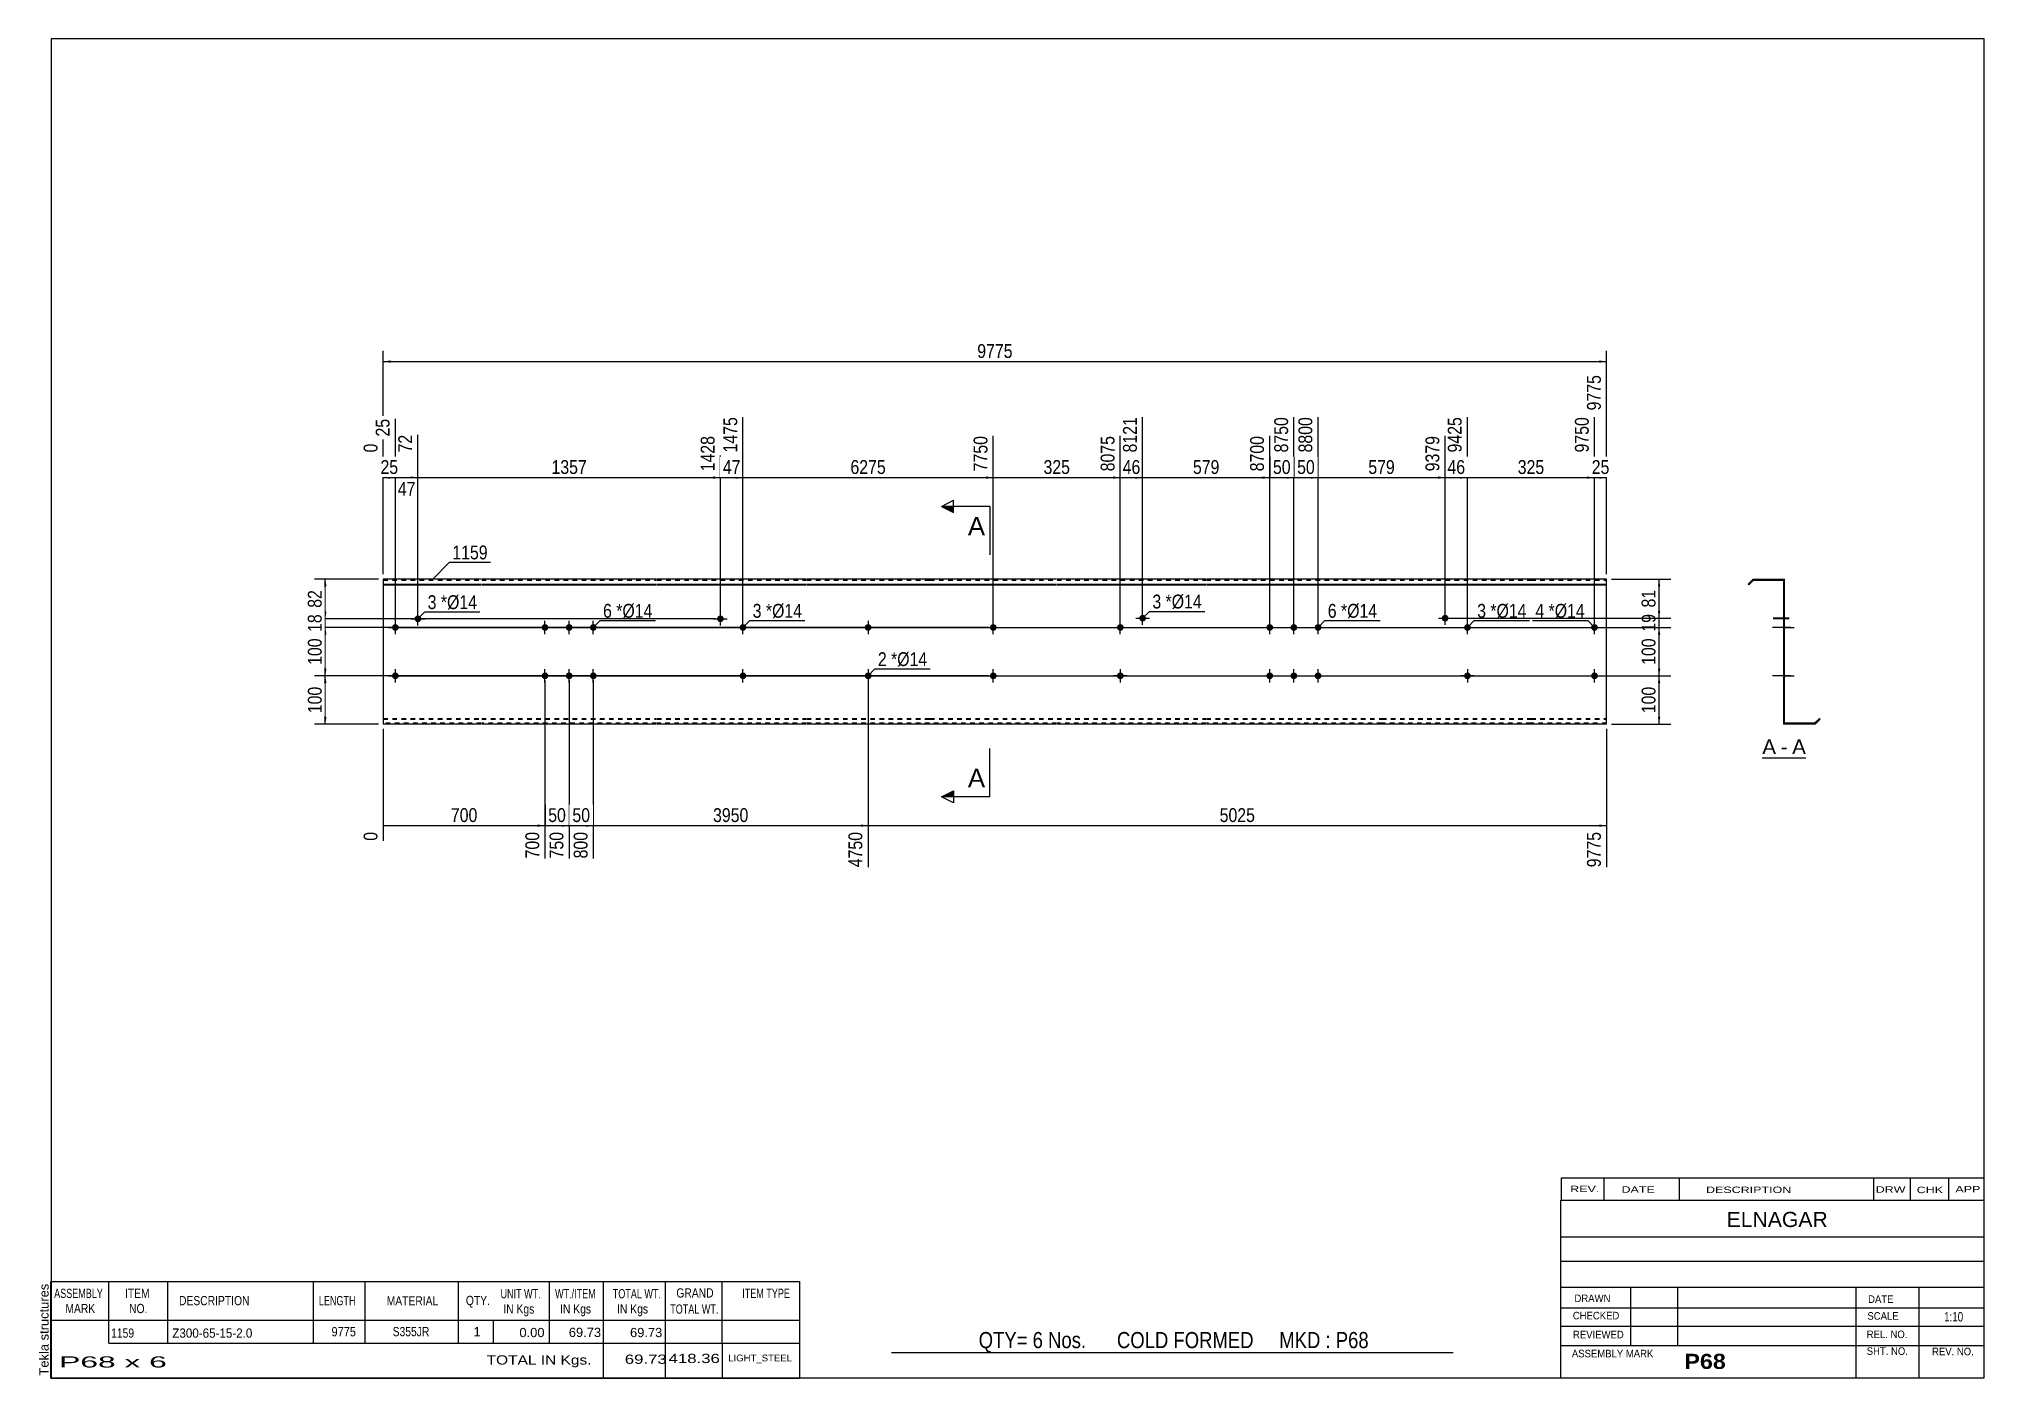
# Model space of a CAD drawing. Header units: millimetres. Extents: x -71 to 331, y -150 to 127.
import ezdxf

# ---------------------------------------------------------------- set-up
doc = ezdxf.new("R2010")
doc.units = ezdxf.units.MM
doc.linetypes.add('DXK_LINE_DOT1', pattern=[1.8814, 0.9407, -0.9407])
doc.styles.add('Arial', font='ARIAL.TTF', dxfattribs={"height": 0.2})
doc.styles.add('Arial Bold', font='ARIALBD.TTF', dxfattribs={"height": 0.2})
doc.styles.add('Arial Narrow', font='ARIALN.TTF', dxfattribs={"height": 0.2})

# ---------------------------------------------------------------- blocks, each defined once
blk = doc.blocks.new('Unknown-629086702-2102')
at = {"color": 5, "linetype": 'Continuous'}
for p, q in [((331.25, 126.75), (-68.75, 126.75)), ((-68.75, 126.75), (-68.75, -150.25)), ((331.25, -150.25), (331.25, 126.75)), ((-68.75, -150.25), (331.25, -150.25))]:
    blk.add_line(p, q, dxfattribs=at)
at = {"color": 174, "linetype": 'Continuous', "style": 'Arial'}
blk.add_text('Tekla structures', height=1.9102, rotation=90, dxfattribs=at).set_placement((-69.25, -149.75))
blk = doc.blocks.new('Unknown-629086702-12 - 1240')
at = {"color": 7, "linetype": 'Continuous'}
blk.add_line((285.35, -21.95), (294.38, -21.95), dxfattribs=at)
at = {"color": 0, "linetype": 'Continuous'}
blk.add_wipeout([(288.19, -21.2), (288.19, -18), (285.35, -18), (285.35, -21.2)], dxfattribs=at)
blk.add_wipeout([(290.57, -21.2), (290.57, -18), (289.15, -18), (289.15, -21.2)], dxfattribs=at)
at = {"color": 96, "linetype": 'Continuous', "style": 'Arial'}
blk.add_text('A', height=3.06, dxfattribs=at).set_placement((285.35, -21.2))
at = {"color": 0, "linetype": 'Continuous'}
blk.add_wipeout([(294.38, -21.2), (294.38, -18), (291.53, -18), (291.53, -21.2)], dxfattribs=at)
at = {"color": 96, "linetype": 'Continuous', "style": 'Arial'}
for s, p in [('-', (289.15, -21.2)), ('A', (291.53, -21.2))]:
    blk.add_text(s, height=3.06, dxfattribs=at).set_placement(p)
blk = doc.blocks.new('Bolt-629086702-1223 - 1203')
at = {"linetype": 'Continuous'}
blk.add_hatch(color=3, dxfattribs=at).paths.add_polyline_path([(1.8, 5, -1), (3.2, 5, -1)])
at = {"color": 3, "linetype": 'Continuous'}
for p, q in [((1.1, 5), (3.9, 5)), ((2.5, 3.6), (2.5, 6.4))]:
    blk.add_line(p, q, dxfattribs=at)
blk = doc.blocks.new('Part-629086702-1218 - 1203')
at = {"color": 2, "linetype": 'Continuous'}
for p, q in [((20.27, 15), (0, 15)), ((0, 15), (0, -15)), ((0, 13.94), (20.27, 13.94)), ((0, 13.8), (20.27, 13.8)), ((56.56, 15), (20.37, 15)), ((20.37, 13.94), (56.56, 13.94)), ((20.37, 13.8), (56.56, 13.8)), ((87.52, 15), (56.66, 15)), ((56.66, 13.94), (87.52, 13.94)), ((56.66, 13.8), (87.52, 13.8)), ((113.02, 15), (87.62, 15)), ((87.62, 13.94), (113.02, 13.94)), ((87.62, 13.8), (113.02, 13.8)), ((139.32, 15), (113.12, 15)), ((113.12, 13.94), (139.32, 13.94)), ((113.12, 13.8), (139.32, 13.8)), ((170.23, 15), (139.42, 15)), ((139.42, 13.94), (170.23, 13.94)), ((139.42, 13.8), (170.23, 13.8)), ((206.53, 15), (170.33, 15)), ((170.33, 13.94), (206.53, 13.94)), ((170.33, 13.8), (206.53, 13.8)), ((237.44, 15), (206.63, 15)), ((206.63, 13.94), (237.44, 13.94)), ((206.63, 13.8), (237.44, 13.8)), ((253.14, 15), (237.54, 15)), ((237.54, 13.94), (253.14, 13.94)), ((237.54, 13.8), (253.14, 13.8)), ((253.14, -15), (253.14, 15)), ((20.27, -15), (0, -15)), ((56.56, -15), (20.37, -15)), ((87.52, -15), (56.66, -15)), ((113.02, -15), (87.62, -15)), ((139.32, -15), (113.12, -15)), ((170.23, -15), (139.42, -15)), ((206.53, -15), (170.33, -15)), ((237.44, -15), (206.63, -15)), ((253.14, -15), (237.54, -15))]:
    blk.add_line(p, q, dxfattribs=at)
at = {"color": 7, "linetype": 'DXK_LINE_DOT1'}
for p, q in [((0, 14.8), (20.27, 14.8)), ((20.37, 14.8), (56.56, 14.8)), ((56.66, 14.8), (87.52, 14.8)), ((87.62, 14.8), (113.02, 14.8)), ((113.12, 14.8), (139.32, 14.8)), ((139.42, 14.8), (170.23, 14.8)), ((170.33, 14.8), (206.53, 14.8)), ((206.63, 14.8), (237.44, 14.8)), ((237.54, 14.8), (253.14, 14.8)), ((0, -13.8), (20.27, -13.8)), ((0, -13.94), (20.27, -13.94)), ((20.27, -14.8), (0, -14.8)), ((20.37, -13.8), (56.56, -13.8)), ((20.37, -13.94), (56.56, -13.94)), ((56.56, -14.8), (20.37, -14.8)), ((56.66, -13.8), (87.52, -13.8)), ((56.66, -13.94), (87.52, -13.94)), ((87.52, -14.8), (56.66, -14.8)), ((87.62, -13.8), (113.02, -13.8)), ((87.62, -13.94), (113.02, -13.94)), ((113.02, -14.8), (87.62, -14.8)), ((113.12, -13.8), (139.32, -13.8)), ((113.12, -13.94), (139.32, -13.94)), ((139.32, -14.8), (113.12, -14.8)), ((139.42, -13.8), (170.23, -13.8)), ((139.42, -13.94), (170.23, -13.94)), ((170.23, -14.8), (139.42, -14.8)), ((170.33, -13.8), (206.53, -13.8)), ((170.33, -13.94), (206.53, -13.94)), ((206.53, -14.8), (170.33, -14.8)), ((206.63, -13.8), (237.44, -13.8)), ((206.63, -13.94), (237.44, -13.94)), ((237.44, -14.8), (206.63, -14.8)), ((237.54, -13.8), (253.14, -13.8)), ((237.54, -13.94), (253.14, -13.94)), ((253.14, -14.8), (237.54, -14.8))]:
    blk.add_line(p, q, dxfattribs=at)
blk = doc.blocks.new('Bolt-629086702-1219 - 1203')
at = {"linetype": 'Continuous'}
for points in [[(32.76, 5, -1), (34.16, 5, -1)], [(37.76, 5, -1), (39.16, 5, -1)], [(42.76, 5, -1), (44.16, 5, -1)], [(32.76, -5, -1), (34.16, -5, -1)], [(37.76, -5, -1), (39.16, -5, -1)], [(42.76, -5, -1), (44.16, -5, -1)]]:
    blk.add_hatch(color=3, dxfattribs=at).paths.add_polyline_path(points)
at = {"color": 3, "linetype": 'Continuous'}
for p, q in [((32.06, 5), (34.86, 5)), ((33.46, 3.6), (33.46, 6.4)), ((37.06, 5), (39.86, 5)), ((38.46, 3.6), (38.46, 6.4)), ((42.06, 5), (44.86, 5)), ((43.46, 3.6), (43.46, 6.4)), ((33.46, -6.4), (33.46, -3.6)), ((38.46, -6.4), (38.46, -3.6)), ((43.46, -6.4), (43.46, -3.6)), ((32.06, -5), (34.86, -5)), ((37.06, -5), (39.86, -5)), ((42.06, -5), (44.86, -5))]:
    blk.add_line(p, q, dxfattribs=at)
blk = doc.blocks.new('Bolt-629086702-1220 - 1203')
at = {"linetype": 'Continuous'}
blk.add_hatch(color=3, dxfattribs=at).paths.add_polyline_path([(69.06, 6.79, -1), (70.46, 6.79, -1)])
at = {"color": 3, "linetype": 'Continuous'}
for p, q in [((69.76, 5.39), (69.76, 8.19)), ((68.36, 6.79), (71.16, 6.79))]:
    blk.add_line(p, q, dxfattribs=at)
blk = doc.blocks.new('Bolt-629086702-1221 - 1203')
at = {"linetype": 'Continuous'}
blk.add_hatch(color=3, dxfattribs=at).paths.add_polyline_path([(6.47, 6.79, -1), (7.87, 6.79, -1)])
at = {"color": 3, "linetype": 'Continuous'}
for p, q in [((7.17, 5.39), (7.17, 8.19)), ((5.77, 6.79), (8.57, 6.79))]:
    blk.add_line(p, q, dxfattribs=at)
blk = doc.blocks.new('Bolt-629086702-1222 - 1203')
at = {"linetype": 'Continuous'}
blk.add_hatch(color=3, dxfattribs=at).paths.add_polyline_path([(73.73, 5, -1), (75.13, 5, -1)])
at = {"color": 3, "linetype": 'Continuous'}
for p, q in [((73.03, 5), (75.83, 5)), ((74.43, 3.6), (74.43, 6.4))]:
    blk.add_line(p, q, dxfattribs=at)
blk = doc.blocks.new('Bolt-629086702-1224 - 1203')
at = {"linetype": 'Continuous'}
for points in [[(182.73, 5, -1), (184.13, 5, -1)], [(187.73, 5, -1), (189.13, 5, -1)], [(192.73, 5, -1), (194.13, 5, -1)], [(182.73, -5, -1), (184.13, -5, -1)], [(187.73, -5, -1), (189.13, -5, -1)], [(192.73, -5, -1), (194.13, -5, -1)]]:
    blk.add_hatch(color=3, dxfattribs=at).paths.add_polyline_path(points)
at = {"color": 3, "linetype": 'Continuous'}
for p, q in [((182.03, 5), (184.83, 5)), ((183.43, 3.6), (183.43, 6.4)), ((187.03, 5), (189.83, 5)), ((188.43, 3.6), (188.43, 6.4)), ((192.03, 5), (194.83, 5)), ((193.43, 3.6), (193.43, 6.4)), ((183.43, -6.4), (183.43, -3.6)), ((188.43, -6.4), (188.43, -3.6)), ((193.43, -6.4), (193.43, -3.6)), ((182.03, -5), (184.83, -5)), ((187.03, -5), (189.83, -5)), ((192.03, -5), (194.83, -5))]:
    blk.add_line(p, q, dxfattribs=at)
blk = doc.blocks.new('Bolt-629086702-1225 - 1203')
at = {"linetype": 'Continuous'}
blk.add_hatch(color=3, dxfattribs=at).paths.add_polyline_path([(219.02, 6.91, -1), (220.42, 6.91, -1)])
at = {"color": 3, "linetype": 'Continuous'}
for p, q in [((219.72, 5.51), (219.72, 8.31)), ((218.32, 6.91), (221.12, 6.91))]:
    blk.add_line(p, q, dxfattribs=at)
blk = doc.blocks.new('Bolt-629086702-1226 - 1203')
at = {"linetype": 'Continuous'}
blk.add_hatch(color=3, dxfattribs=at).paths.add_polyline_path([(156.43, 6.91, -1), (157.83, 6.91, -1)])
at = {"color": 3, "linetype": 'Continuous'}
for p, q in [((157.13, 5.51), (157.13, 8.31)), ((155.73, 6.91), (158.53, 6.91))]:
    blk.add_line(p, q, dxfattribs=at)
blk = doc.blocks.new('Bolt-629086702-1227 - 1203')
at = {"linetype": 'Continuous'}
blk.add_hatch(color=3, dxfattribs=at).paths.add_polyline_path([(223.64, 5, -1), (225.04, 5, -1)])
at = {"color": 3, "linetype": 'Continuous'}
for p, q in [((222.94, 5), (225.74, 5)), ((224.34, 3.6), (224.34, 6.4))]:
    blk.add_line(p, q, dxfattribs=at)
blk = doc.blocks.new('Bolt-629086702-1228 - 1203')
at = {"linetype": 'Continuous'}
blk.add_hatch(color=3, dxfattribs=at).paths.add_polyline_path([(151.81, 5, -1), (153.21, 5, -1)])
at = {"color": 3, "linetype": 'Continuous'}
for p, q in [((151.11, 5), (153.91, 5)), ((152.51, 3.6), (152.51, 6.4))]:
    blk.add_line(p, q, dxfattribs=at)
blk = doc.blocks.new('Bolt-629086702-1229 - 1203')
at = {"linetype": 'Continuous'}
blk.add_hatch(color=3, dxfattribs=at).paths.add_polyline_path([(153.21, -5, -1), (151.81, -5, -1)])
at = {"color": 3, "linetype": 'Continuous'}
for p, q in [((152.51, -3.6), (152.51, -6.4)), ((153.91, -5), (151.11, -5))]:
    blk.add_line(p, q, dxfattribs=at)
blk = doc.blocks.new('Bolt-629086702-1230 - 1203')
at = {"linetype": 'Continuous'}
blk.add_hatch(color=3, dxfattribs=at).paths.add_polyline_path([(225.04, -5, -1), (223.64, -5, -1)])
at = {"color": 3, "linetype": 'Continuous'}
for p, q in [((224.34, -3.6), (224.34, -6.4)), ((225.74, -5), (222.94, -5))]:
    blk.add_line(p, q, dxfattribs=at)
blk = doc.blocks.new('Bolt-629086702-1231 - 1203')
at = {"linetype": 'Continuous'}
blk.add_hatch(color=3, dxfattribs=at).paths.add_polyline_path([(1.8, -5, -1), (3.2, -5, -1)])
at = {"color": 3, "linetype": 'Continuous'}
for p, q in [((2.5, -6.4), (2.5, -3.6)), ((1.1, -5), (3.9, -5))]:
    blk.add_line(p, q, dxfattribs=at)
blk = doc.blocks.new('Bolt-629086702-1232 - 1203')
at = {"linetype": 'Continuous'}
blk.add_hatch(color=3, dxfattribs=at).paths.add_polyline_path([(73.73, -5, -1), (75.13, -5, -1)])
at = {"color": 3, "linetype": 'Continuous'}
for p, q in [((74.43, -6.4), (74.43, -3.6)), ((73.03, -5), (75.83, -5))]:
    blk.add_line(p, q, dxfattribs=at)
blk = doc.blocks.new('Bolt-629086702-1233 - 1203')
at = {"linetype": 'Continuous'}
for points in [[(125.52, 5, -1), (126.92, 5, -1)], [(249.94, 5, -1), (251.34, 5, -1)]]:
    blk.add_hatch(color=3, dxfattribs=at).paths.add_polyline_path(points)
at = {"color": 3, "linetype": 'Continuous'}
for p, q in [((124.82, 5), (127.62, 5)), ((126.22, 3.6), (126.22, 6.4)), ((249.24, 5), (252.04, 5)), ((250.64, 3.6), (250.64, 6.4))]:
    blk.add_line(p, q, dxfattribs=at)
blk = doc.blocks.new('Bolt-629086702-1234 - 1203')
at = {"linetype": 'Continuous'}
for points in [[(125.52, -5, -1), (126.92, -5, -1)], [(249.94, -5, -1), (251.34, -5, -1)]]:
    blk.add_hatch(color=3, dxfattribs=at).paths.add_polyline_path(points)
at = {"color": 3, "linetype": 'Continuous'}
for p, q in [((126.22, -6.4), (126.22, -3.6)), ((250.64, -6.4), (250.64, -3.6)), ((124.82, -5), (127.62, -5)), ((249.24, -5), (252.04, -5))]:
    blk.add_line(p, q, dxfattribs=at)
blk = doc.blocks.new('Bolt-629086702-1235 - 1203')
at = {"linetype": 'Continuous'}
for points in [[(101.02, 5, -1), (99.62, 5, -1)], [(101.02, -5, -1), (99.62, -5, -1)]]:
    blk.add_hatch(color=3, dxfattribs=at).paths.add_polyline_path(points)
at = {"color": 3, "linetype": 'Continuous'}
for p, q in [((98.92, 5), (101.72, 5)), ((100.32, 6.4), (100.32, 3.6)), ((100.32, -3.6), (100.32, -6.4)), ((98.92, -5), (101.72, -5))]:
    blk.add_line(p, q, dxfattribs=at)
blk = doc.blocks.new('Bolt-629086702-1248 - 1240')
at = {"linetype": 'Continuous'}
for points in [[(289.76, 5.7), (289.76, 4.3), (289.96, 4.3), (289.96, 5.7)], [(289.76, 5.7), (289.76, 4.3), (289.96, 4.3), (289.96, 5.7)], [(289.76, 5.7), (289.76, 4.3), (289.96, 4.3), (289.96, 5.7)], [(289.76, -4.3), (289.76, -5.7), (289.96, -5.7), (289.96, -4.3)], [(289.76, -4.3), (289.76, -5.7), (289.96, -5.7), (289.96, -4.3)], [(289.76, -4.3), (289.76, -5.7), (289.96, -5.7), (289.96, -4.3)]]:
    blk.add_hatch(color=3, dxfattribs=at).paths.add_polyline_path(points)
at = {"color": 3, "linetype": 'Continuous'}
for p, q in [((291.26, 5), (287.46, 5)), ((291.26, 5), (287.46, 5)), ((291.26, 5), (287.46, 5)), ((289.96, 5.7), (289.76, 5.7)), ((289.96, 5.7), (289.76, 5.7)), ((289.96, 5.7), (289.76, 5.7)), ((289.96, 4.3), (289.76, 4.3)), ((289.96, 4.3), (289.76, 4.3)), ((289.96, 4.3), (289.76, 4.3)), ((291.26, -5), (287.46, -5)), ((291.26, -5), (287.46, -5)), ((291.26, -5), (287.46, -5)), ((289.96, -4.3), (289.76, -4.3)), ((289.96, -4.3), (289.76, -4.3)), ((289.96, -4.3), (289.76, -4.3)), ((289.96, -5.7), (289.76, -5.7)), ((289.96, -5.7), (289.76, -5.7)), ((289.96, -5.7), (289.76, -5.7))]:
    blk.add_line(p, q, dxfattribs=at)
blk = doc.blocks.new('Part-629086702-1242 - 1240')
at = {"color": 2, "linetype": 'Continuous'}
for p, q in [((283.46, 15), (282.4, 13.94)), ((282.4, 13.94), (282.54, 13.8)), ((282.54, 13.8), (283.54, 14.8)), ((283.46, 15), (289.96, 15)), ((283.54, 14.8), (289.76, 14.8)), ((289.76, 14.8), (289.76, -15)), ((289.96, -14.8), (289.96, 15)), ((296.26, -15), (289.76, -15)), ((296.18, -14.8), (289.96, -14.8)), ((297.18, -13.8), (296.18, -14.8)), ((296.26, -15), (297.32, -13.94)), ((297.32, -13.94), (297.18, -13.8))]:
    blk.add_line(p, q, dxfattribs=at)
blk = doc.blocks.new('Bolt-629086702-1243 - 1240')
at = {"linetype": 'Continuous'}
for points in [[(289.76, 5.7), (289.76, 4.3), (289.96, 4.3), (289.96, 5.7)], [(289.76, 5.7), (289.76, 4.3), (289.96, 4.3), (289.96, 5.7)], [(289.76, 5.7), (289.76, 4.3), (289.96, 4.3), (289.96, 5.7)], [(289.76, -4.3), (289.76, -5.7), (289.96, -5.7), (289.96, -4.3)], [(289.76, -4.3), (289.76, -5.7), (289.96, -5.7), (289.96, -4.3)], [(289.76, -4.3), (289.76, -5.7), (289.96, -5.7), (289.96, -4.3)]]:
    blk.add_hatch(color=3, dxfattribs=at).paths.add_polyline_path(points)
at = {"color": 3, "linetype": 'Continuous'}
for p, q in [((291.26, 5), (287.46, 5)), ((291.26, 5), (287.46, 5)), ((291.26, 5), (287.46, 5)), ((289.96, 5.7), (289.76, 5.7)), ((289.96, 5.7), (289.76, 5.7)), ((289.96, 5.7), (289.76, 5.7)), ((289.96, 4.3), (289.76, 4.3)), ((289.96, 4.3), (289.76, 4.3)), ((289.96, 4.3), (289.76, 4.3)), ((291.26, -5), (287.46, -5)), ((291.26, -5), (287.46, -5)), ((291.26, -5), (287.46, -5)), ((289.96, -4.3), (289.76, -4.3)), ((289.96, -4.3), (289.76, -4.3)), ((289.96, -4.3), (289.76, -4.3)), ((289.96, -5.7), (289.76, -5.7)), ((289.96, -5.7), (289.76, -5.7)), ((289.96, -5.7), (289.76, -5.7))]:
    blk.add_line(p, q, dxfattribs=at)
blk = doc.blocks.new('Bolt-629086702-1244 - 1240')
at = {"linetype": 'Continuous'}
blk.add_hatch(color=3, dxfattribs=at).paths.add_polyline_path([(289.76, 7.49), (289.76, 6.09), (289.96, 6.09), (289.96, 7.49)])
at = {"color": 3, "linetype": 'Continuous'}
for p, q in [((290.91, 6.79), (287.61, 6.79)), ((289.96, 7.49), (289.76, 7.49)), ((289.96, 6.09), (289.76, 6.09))]:
    blk.add_line(p, q, dxfattribs=at)
blk = doc.blocks.new('Bolt-629086702-1245 - 1240')
at = {"linetype": 'Continuous'}
blk.add_hatch(color=3, dxfattribs=at).paths.add_polyline_path([(289.76, 7.49), (289.76, 6.09), (289.96, 6.09), (289.96, 7.49)])
at = {"color": 3, "linetype": 'Continuous'}
for p, q in [((290.91, 6.79), (287.61, 6.79)), ((289.96, 7.49), (289.76, 7.49)), ((289.96, 6.09), (289.76, 6.09))]:
    blk.add_line(p, q, dxfattribs=at)
blk = doc.blocks.new('Bolt-629086702-1246 - 1240')
at = {"linetype": 'Continuous'}
blk.add_hatch(color=3, dxfattribs=at).paths.add_polyline_path([(289.76, 5.7), (289.76, 4.3), (289.96, 4.3), (289.96, 5.7)])
at = {"color": 3, "linetype": 'Continuous'}
for p, q in [((290.91, 5), (287.61, 5)), ((289.96, 5.7), (289.76, 5.7)), ((289.96, 4.3), (289.76, 4.3))]:
    blk.add_line(p, q, dxfattribs=at)
blk = doc.blocks.new('Bolt-629086702-1247 - 1240')
at = {"linetype": 'Continuous'}
blk.add_hatch(color=3, dxfattribs=at).paths.add_polyline_path([(289.76, 5.7), (289.76, 4.3), (289.96, 4.3), (289.96, 5.7)])
at = {"color": 3, "linetype": 'Continuous'}
for p, q in [((290.91, 5), (287.61, 5)), ((289.96, 5.7), (289.76, 5.7)), ((289.96, 4.3), (289.76, 4.3))]:
    blk.add_line(p, q, dxfattribs=at)
blk = doc.blocks.new('Bolt-629086702-1249 - 1240')
at = {"linetype": 'Continuous'}
blk.add_hatch(color=3, dxfattribs=at).paths.add_polyline_path([(289.76, 7.61), (289.76, 6.21), (289.96, 6.21), (289.96, 7.61)])
at = {"color": 3, "linetype": 'Continuous'}
for p, q in [((290.91, 6.91), (287.61, 6.91)), ((289.96, 7.61), (289.76, 7.61)), ((289.96, 6.21), (289.76, 6.21))]:
    blk.add_line(p, q, dxfattribs=at)
blk = doc.blocks.new('Bolt-629086702-1250 - 1240')
at = {"linetype": 'Continuous'}
blk.add_hatch(color=3, dxfattribs=at).paths.add_polyline_path([(289.76, 7.61), (289.76, 6.21), (289.96, 6.21), (289.96, 7.61)])
at = {"color": 3, "linetype": 'Continuous'}
for p, q in [((290.91, 6.91), (287.61, 6.91)), ((289.96, 7.61), (289.76, 7.61)), ((289.96, 6.21), (289.76, 6.21))]:
    blk.add_line(p, q, dxfattribs=at)
blk = doc.blocks.new('Bolt-629086702-1251 - 1240')
at = {"linetype": 'Continuous'}
blk.add_hatch(color=3, dxfattribs=at).paths.add_polyline_path([(289.76, 5.7), (289.76, 4.3), (289.96, 4.3), (289.96, 5.7)])
at = {"color": 3, "linetype": 'Continuous'}
for p, q in [((290.91, 5), (287.61, 5)), ((289.96, 5.7), (289.76, 5.7)), ((289.96, 4.3), (289.76, 4.3))]:
    blk.add_line(p, q, dxfattribs=at)
blk = doc.blocks.new('Bolt-629086702-1252 - 1240')
at = {"linetype": 'Continuous'}
blk.add_hatch(color=3, dxfattribs=at).paths.add_polyline_path([(289.76, 5.7), (289.76, 4.3), (289.96, 4.3), (289.96, 5.7)])
at = {"color": 3, "linetype": 'Continuous'}
for p, q in [((290.91, 5), (287.61, 5)), ((289.96, 5.7), (289.76, 5.7)), ((289.96, 4.3), (289.76, 4.3))]:
    blk.add_line(p, q, dxfattribs=at)
blk = doc.blocks.new('Bolt-629086702-1253 - 1240')
at = {"linetype": 'Continuous'}
blk.add_hatch(color=3, dxfattribs=at).paths.add_polyline_path([(289.96, -5.7), (289.96, -4.3), (289.76, -4.3), (289.76, -5.7)])
at = {"color": 3, "linetype": 'Continuous'}
for p, q in [((289.96, -4.3), (289.76, -4.3)), ((290.76, -5), (289.76, -5)), ((289.96, -5.7), (289.76, -5.7))]:
    blk.add_line(p, q, dxfattribs=at)
blk = doc.blocks.new('Bolt-629086702-1254 - 1240')
at = {"linetype": 'Continuous'}
blk.add_hatch(color=3, dxfattribs=at).paths.add_polyline_path([(289.96, -5.7), (289.96, -4.3), (289.76, -4.3), (289.76, -5.7)])
at = {"color": 3, "linetype": 'Continuous'}
for p, q in [((289.96, -4.3), (289.76, -4.3)), ((290.76, -5), (289.76, -5)), ((289.96, -5.7), (289.76, -5.7))]:
    blk.add_line(p, q, dxfattribs=at)
blk = doc.blocks.new('Bolt-629086702-1255 - 1240')
at = {"linetype": 'Continuous'}
blk.add_hatch(color=3, dxfattribs=at).paths.add_polyline_path([(289.76, -4.3), (289.76, -5.7), (289.96, -5.7), (289.96, -4.3)])
at = {"color": 3, "linetype": 'Continuous'}
for p, q in [((290.76, -5), (287.46, -5)), ((289.96, -4.3), (289.76, -4.3)), ((289.96, -5.7), (289.76, -5.7))]:
    blk.add_line(p, q, dxfattribs=at)
blk = doc.blocks.new('Bolt-629086702-1256 - 1240')
at = {"linetype": 'Continuous'}
blk.add_hatch(color=3, dxfattribs=at).paths.add_polyline_path([(289.76, -4.3), (289.76, -5.7), (289.96, -5.7), (289.96, -4.3)])
at = {"color": 3, "linetype": 'Continuous'}
for p, q in [((290.76, -5), (287.46, -5)), ((289.96, -4.3), (289.76, -4.3)), ((289.96, -5.7), (289.76, -5.7))]:
    blk.add_line(p, q, dxfattribs=at)
blk = doc.blocks.new('Bolt-629086702-1257 - 1240')
at = {"linetype": 'Continuous'}
blk.add_hatch(color=3, dxfattribs=at).paths.add_polyline_path([(289.76, 5.7), (289.76, 4.3), (289.96, 4.3), (289.96, 5.7)])
blk.add_hatch(color=3, dxfattribs=at).paths.add_polyline_path([(289.76, 5.7), (289.76, 4.3), (289.96, 4.3), (289.96, 5.7)])
at = {"color": 3, "linetype": 'Continuous'}
for p, q in [((290.76, 5), (287.46, 5)), ((290.76, 5), (287.46, 5)), ((289.96, 5.7), (289.76, 5.7)), ((289.96, 5.7), (289.76, 5.7)), ((289.96, 4.3), (289.76, 4.3)), ((289.96, 4.3), (289.76, 4.3))]:
    blk.add_line(p, q, dxfattribs=at)
blk = doc.blocks.new('Bolt-629086702-1258 - 1240')
at = {"linetype": 'Continuous'}
blk.add_hatch(color=3, dxfattribs=at).paths.add_polyline_path([(289.76, -4.3), (289.76, -5.7), (289.96, -5.7), (289.96, -4.3)])
blk.add_hatch(color=3, dxfattribs=at).paths.add_polyline_path([(289.76, -4.3), (289.76, -5.7), (289.96, -5.7), (289.96, -4.3)])
at = {"color": 3, "linetype": 'Continuous'}
for p, q in [((290.76, -5), (287.46, -5)), ((290.76, -5), (287.46, -5)), ((289.96, -4.3), (289.76, -4.3)), ((289.96, -4.3), (289.76, -4.3)), ((289.96, -5.7), (289.76, -5.7)), ((289.96, -5.7), (289.76, -5.7))]:
    blk.add_line(p, q, dxfattribs=at)
blk = doc.blocks.new('Bolt-629086702-1259 - 1240')
at = {"linetype": 'Continuous'}
for points in [[(289.96, 4.3), (289.96, 5.7), (289.76, 5.7), (289.76, 4.3)], [(289.96, -5.7), (289.96, -4.3), (289.76, -4.3), (289.76, -5.7)]]:
    blk.add_hatch(color=3, dxfattribs=at).paths.add_polyline_path(points)
at = {"color": 3, "linetype": 'Continuous'}
for p, q in [((289.76, 5.7), (289.96, 5.7)), ((289.76, 5), (291.96, 5)), ((289.76, 4.3), (289.96, 4.3)), ((289.76, -4.3), (289.96, -4.3)), ((289.76, -5), (291.96, -5)), ((289.76, -5.7), (289.96, -5.7))]:
    blk.add_line(p, q, dxfattribs=at)
blk = doc.blocks.new('StraightDimension-629086702-1392 - 1203')
at = {"linetype": 'Continuous'}
for points in [[(264.25, 8.41), (264, 6.91), (263.75, 8.41)], [(263.75, 3.5), (264, 5), (264.25, 3.5)]]:
    blk.add_hatch(color=7, dxfattribs=at).paths.add_polyline_path(points)
at = {"color": 7, "linetype": 'Continuous'}
for p, q in [((3.5, 5), (266.4, 5)), ((220.72, 6.91), (266.4, 6.91)), ((264, 5), (264, 6.91))]:
    blk.add_line(p, q, dxfattribs=at)
at = {"color": 0}
blk.add_wipeout([(263.85, 8.38), (259.65, 8.38), (259.65, 3.53), (263.85, 3.53)], dxfattribs=at)
at = {"color": 3, "style": 'Arial Narrow'}
blk.add_text('19', height=2.863, rotation=90.0002, dxfattribs=at).set_placement((263.25, 4.13))
blk = doc.blocks.new('StraightDimension-629086702-1279 - 1203')
at = {"linetype": 'Continuous'}
blk.add_hatch(color=7, dxfattribs=at).paths.add_polyline_path([(155.63, 36.25), (157.13, 36), (155.63, 35.75)])
at = {"color": 7, "linetype": 'Continuous'}
for p, q in [((157.13, 7.91), (157.13, 48.51)), ((152.51, 6), (152.51, 44.61)), ((152.51, 36), (157.13, 36))]:
    blk.add_line(p, q, dxfattribs=at)
at = {"color": 0}
blk.add_wipeout([(157.25, 36.15), (157.25, 40.35), (152.4, 40.35), (152.4, 36.15)], dxfattribs=at)
at = {"color": 0, "linetype": 'Continuous'}
blk.add_wipeout([(156.53, 49.11), (152.33, 49.11), (152.33, 40.6), (156.53, 40.6)], dxfattribs=at)
at = {"color": 3, "linetype": 'Continuous', "style": 'Arial Narrow'}
blk.add_text('8121', height=2.863, rotation=90.0002, dxfattribs=at).set_placement((155.93, 41.2))
at = {"color": 3, "style": 'Arial Narrow'}
blk.add_text('46', height=2.863, dxfattribs=at).set_placement((153, 36.75))
blk = doc.blocks.new('StraightDimension-629086702-1284 - 1203')
at = {"linetype": 'Continuous'}
blk.add_hatch(color=7, dxfattribs=at).paths.add_polyline_path([(5.67, 36.25), (7.17, 36), (5.67, 35.75)])
at = {"color": 7, "linetype": 'Continuous'}
for p, q in [((2.5, 6), (2.5, 48.16)), ((7.17, 7.79), (7.17, 44.86)), ((2.5, 36), (7.17, 36))]:
    blk.add_line(p, q, dxfattribs=at)
at = {"color": 0, "linetype": 'Continuous'}
blk.add_wipeout([(6.57, 45.46), (2.37, 45.46), (2.37, 40.6), (6.57, 40.6)], dxfattribs=at)
at = {"color": 0}
blk.add_wipeout([(7.26, 31.65), (7.26, 35.85), (2.41, 35.85), (2.41, 31.65)], dxfattribs=at)
at = {"color": 3, "linetype": 'Continuous', "style": 'Arial Narrow'}
blk.add_text('72', height=2.863, rotation=90.0002, dxfattribs=at).set_placement((5.97, 41.2))
at = {"color": 3, "style": 'Arial Narrow'}
blk.add_text('47', height=2.863, dxfattribs=at).set_placement((3.01, 32.25))
blk = doc.blocks.new('StraightDimension-629086702-1411 - 1203')
at = {"linetype": 'Continuous'}
for points in [[(1.5, 59.75), (0, 60), (1.5, 60.25)], [(251.64, 60.25), (253.14, 60), (251.64, 59.75)]]:
    blk.add_hatch(color=7, dxfattribs=at).paths.add_polyline_path(points)
at = {"color": 7, "linetype": 'Continuous'}
for p, q in [((0, 16), (0, 62.25)), ((253.14, 16), (253.14, 62.25)), ((0, 60), (253.14, 60))]:
    blk.add_line(p, q, dxfattribs=at)
at = {"color": 0}
blk.add_wipeout([(130.82, 60.15), (130.82, 64.35), (122.31, 64.35), (122.31, 60.15)], dxfattribs=at)
at = {"color": 3, "style": 'Arial Narrow'}
blk.add_text('9775', height=2.863, dxfattribs=at).set_placement((122.91, 60.75))
blk = doc.blocks.new('StraightDimension-629086702-1283 - 1203')
at = {"linetype": 'Continuous'}
blk.add_hatch(color=7, dxfattribs=at).paths.add_polyline_path([(68.26, 36.25), (69.76, 36), (68.26, 35.75)])
at = {"color": 7, "linetype": 'Continuous'}
for p, q in [((7.17, 7.79), (7.17, 44.86)), ((69.76, 7.79), (69.76, 44.61)), ((7.17, 36), (69.76, 36))]:
    blk.add_line(p, q, dxfattribs=at)
at = {"color": 0, "linetype": 'Continuous'}
blk.add_wipeout([(69.16, 45.21), (64.96, 45.21), (64.96, 36.7), (69.16, 36.7)], dxfattribs=at)
at = {"color": 0}
blk.add_wipeout([(42.72, 36.15), (42.72, 40.35), (34.21, 40.35), (34.21, 36.15)], dxfattribs=at)
at = {"color": 3, "linetype": 'Continuous', "style": 'Arial Narrow'}
blk.add_text('1428', height=2.863, rotation=90.0002, dxfattribs=at).set_placement((68.56, 37.3))
at = {"color": 3, "style": 'Arial Narrow'}
blk.add_text('1357', height=2.863, dxfattribs=at).set_placement((34.81, 36.75))
blk = doc.blocks.new('StraightDimension-629086702-1342 - 1203')
at = {"linetype": 'Continuous'}
blk.add_hatch(color=7, dxfattribs=at).paths.add_polyline_path([(98.82, -35.75), (100.32, -36), (98.82, -36.25)])
at = {"color": 7, "linetype": 'Continuous'}
for p, q in [((43.46, -6), (43.46, -42.78)), ((100.32, -6), (100.32, -44.61)), ((43.46, -36), (100.32, -36))]:
    blk.add_line(p, q, dxfattribs=at)
at = {"color": 0}
blk.add_wipeout([(76.15, -35.85), (76.15, -31.65), (67.64, -31.65), (67.64, -35.85)], dxfattribs=at)
at = {"color": 0, "linetype": 'Continuous'}
blk.add_wipeout([(99.72, -36.7), (95.52, -36.7), (95.52, -45.21), (99.72, -45.21)], dxfattribs=at)
at = {"color": 3, "style": 'Arial Narrow'}
blk.add_text('3950', height=2.863, dxfattribs=at).set_placement((68.24, -35.25))
at = {"color": 3, "linetype": 'Continuous', "style": 'Arial Narrow'}
blk.add_text('4750', height=2.863, rotation=90.0002, dxfattribs=at).set_placement((99.12, -44.61))
blk = doc.blocks.new('StraightDimension-629086702-1282 - 1203')
at = {"linetype": 'Continuous'}
blk.add_hatch(color=7, dxfattribs=at).paths.add_polyline_path([(72.93, 36.25), (74.43, 36), (72.93, 35.75)])
at = {"color": 7, "linetype": 'Continuous'}
for p, q in [((74.43, 6), (74.43, 48.51)), ((69.76, 7.79), (69.76, 44.61)), ((69.76, 36), (74.43, 36))]:
    blk.add_line(p, q, dxfattribs=at)
at = {"color": 0}
blk.add_wipeout([(74.52, 36.15), (74.52, 40.35), (69.66, 40.35), (69.66, 36.15)], dxfattribs=at)
at = {"color": 0, "linetype": 'Continuous'}
blk.add_wipeout([(73.83, 49.11), (69.63, 49.11), (69.63, 40.6), (73.83, 40.6)], dxfattribs=at)
at = {"color": 3, "linetype": 'Continuous', "style": 'Arial Narrow'}
blk.add_text('1475', height=2.863, rotation=90.0002, dxfattribs=at).set_placement((73.23, 41.2))
at = {"color": 3, "style": 'Arial Narrow'}
blk.add_text('47', height=2.863, dxfattribs=at).set_placement((70.26, 36.75))
blk = doc.blocks.new('StraightDimension-629086702-1361 - 1203')
at = {"linetype": 'Continuous'}
for points in [[(-12.25, 13.5), (-12, 15), (-11.75, 13.5)], [(-11.75, 8.29), (-12, 6.79), (-12.25, 8.29)]]:
    blk.add_hatch(color=7, dxfattribs=at).paths.add_polyline_path(points)
at = {"color": 7, "linetype": 'Continuous'}
for p, q in [((-1, 15), (-14.25, 15)), ((-12, 6.79), (-12, 15)), ((68.76, 6.79), (-14.25, 6.79))]:
    blk.add_line(p, q, dxfattribs=at)
at = {"color": 0}
blk.add_wipeout([(-12.15, 13.32), (-16.35, 13.32), (-16.35, 8.47), (-12.15, 8.47)], dxfattribs=at)
at = {"color": 3, "style": 'Arial Narrow'}
blk.add_text('82', height=2.863, rotation=90.0002, dxfattribs=at).set_placement((-12.75, 9.07))
blk = doc.blocks.new('StraightDimension-629086702-1344 - 1203')
at = {"linetype": 'Continuous'}
blk.add_hatch(color=7, dxfattribs=at).paths.add_polyline_path([(36.96, -35.75), (38.46, -36), (36.96, -36.25)])
at = {"color": 7, "linetype": 'Continuous'}
for p, q in [((33.46, -6), (33.46, -42.78)), ((38.46, -6), (38.46, -42.78)), ((33.46, -36), (38.46, -36))]:
    blk.add_line(p, q, dxfattribs=at)
at = {"color": 0}
blk.add_wipeout([(38.39, -35.85), (38.39, -31.65), (33.53, -31.65), (33.53, -35.85)], dxfattribs=at)
at = {"color": 0, "linetype": 'Continuous'}
blk.add_wipeout([(37.86, -36.7), (33.66, -36.7), (33.66, -43.38), (37.86, -43.38)], dxfattribs=at)
at = {"color": 3, "style": 'Arial Narrow'}
blk.add_text('50', height=2.863, dxfattribs=at).set_placement((34.13, -35.25))
at = {"color": 3, "linetype": 'Continuous', "style": 'Arial Narrow'}
blk.add_text('750', height=2.863, rotation=90.0002, dxfattribs=at).set_placement((37.26, -42.78))
blk = doc.blocks.new('StraightDimension-629086702-1280 - 1203')
at = {"linetype": 'Continuous'}
blk.add_hatch(color=7, dxfattribs=at).paths.add_polyline_path([(151.01, 36.25), (152.51, 36), (151.01, 35.75)])
at = {"color": 7, "linetype": 'Continuous'}
for p, q in [((126.22, 6), (126.22, 44.61)), ((152.51, 6), (152.51, 44.61)), ((126.22, 36), (152.51, 36))]:
    blk.add_line(p, q, dxfattribs=at)
at = {"color": 0, "linetype": 'Continuous'}
blk.add_wipeout([(151.91, 45.21), (147.71, 45.21), (147.71, 36.7), (151.91, 36.7)], dxfattribs=at)
at = {"color": 0}
blk.add_wipeout([(142.71, 36.15), (142.71, 40.35), (136.02, 40.35), (136.02, 36.15)], dxfattribs=at)
at = {"color": 3, "linetype": 'Continuous', "style": 'Arial Narrow'}
blk.add_text('8075', height=2.863, rotation=90.0002, dxfattribs=at).set_placement((151.31, 37.3))
at = {"color": 3, "style": 'Arial Narrow'}
blk.add_text('325', height=2.863, dxfattribs=at).set_placement((136.62, 36.75))
blk = doc.blocks.new('StraightDimension-629086702-1364 - 1203')
at = {"linetype": 'Continuous'}
for points in [[(-12.25, -6.5), (-12, -5), (-11.75, -6.5)], [(-11.75, -13.5), (-12, -15), (-12.25, -13.5)]]:
    blk.add_hatch(color=7, dxfattribs=at).paths.add_polyline_path(points)
at = {"color": 7, "linetype": 'Continuous'}
for p, q in [((125.22, -5), (-14.25, -5)), ((-12, -15), (-12, -5)), ((-1, -15), (-14.25, -15))]:
    blk.add_line(p, q, dxfattribs=at)
at = {"color": 0}
blk.add_wipeout([(-12.15, -6.66), (-16.35, -6.66), (-16.35, -13.34), (-12.15, -13.34)], dxfattribs=at)
at = {"color": 3, "style": 'Arial Narrow'}
blk.add_text('100', height=2.863, rotation=90.0002, dxfattribs=at).set_placement((-12.75, -12.74))
blk = doc.blocks.new('StraightDimension-629086702-1363 - 1203')
at = {"linetype": 'Continuous'}
for points in [[(-12.25, 3.5), (-12, 5), (-11.75, 3.5)], [(-11.75, -3.5), (-12, -5), (-12.25, -3.5)]]:
    blk.add_hatch(color=7, dxfattribs=at).paths.add_polyline_path(points)
at = {"color": 7, "linetype": 'Continuous'}
for p, q in [((125.22, 5), (-14.25, 5)), ((-12, -5), (-12, 5)), ((125.22, -5), (-14.25, -5))]:
    blk.add_line(p, q, dxfattribs=at)
at = {"color": 0}
blk.add_wipeout([(-12.15, 3.34), (-16.35, 3.34), (-16.35, -3.34), (-12.15, -3.34)], dxfattribs=at)
at = {"color": 3, "style": 'Arial Narrow'}
blk.add_text('100', height=2.863, rotation=90.0002, dxfattribs=at).set_placement((-12.75, -2.74))
blk = doc.blocks.new('StraightDimension-629086702-1341 - 1203')
at = {"linetype": 'Continuous'}
blk.add_hatch(color=7, dxfattribs=at).paths.add_polyline_path([(251.64, -35.75), (253.14, -36), (251.64, -36.25)])
at = {"color": 7, "linetype": 'Continuous'}
for p, q in [((100.32, -6), (100.32, -44.61)), ((253.14, -16), (253.14, -44.61)), ((100.32, -36), (253.14, -36))]:
    blk.add_line(p, q, dxfattribs=at)
at = {"color": 0}
blk.add_wipeout([(180.99, -35.85), (180.99, -31.65), (172.47, -31.65), (172.47, -35.85)], dxfattribs=at)
at = {"color": 0, "linetype": 'Continuous'}
blk.add_wipeout([(252.54, -36.7), (248.34, -36.7), (248.34, -45.21), (252.54, -45.21)], dxfattribs=at)
at = {"color": 3, "style": 'Arial Narrow'}
blk.add_text('5025', height=2.863, dxfattribs=at).set_placement((173.07, -35.25))
at = {"color": 3, "linetype": 'Continuous', "style": 'Arial Narrow'}
blk.add_text('9775', height=2.863, rotation=90.0002, dxfattribs=at).set_placement((251.94, -44.61))
blk = doc.blocks.new('StraightDimension-629086702-1362 - 1203')
at = {"linetype": 'Continuous'}
for points in [[(-11.75, 8.29), (-12, 6.79), (-12.25, 8.29)], [(-12.25, 3.5), (-12, 5), (-11.75, 3.5)]]:
    blk.add_hatch(color=7, dxfattribs=at).paths.add_polyline_path(points)
at = {"color": 7, "linetype": 'Continuous'}
for p, q in [((68.76, 6.79), (-14.25, 6.79)), ((125.22, 5), (-14.25, 5)), ((-12, 5), (-12, 6.79))]:
    blk.add_line(p, q, dxfattribs=at)
at = {"color": 0}
blk.add_wipeout([(-12.15, 8.32), (-16.35, 8.32), (-16.35, 3.47), (-12.15, 3.47)], dxfattribs=at)
at = {"color": 3, "style": 'Arial Narrow'}
blk.add_text('18', height=2.863, rotation=90.0002, dxfattribs=at).set_placement((-12.75, 4.07))
blk = doc.blocks.new('StraightDimension-629086702-1393 - 1203')
at = {"linetype": 'Continuous'}
for points in [[(263.75, 3.5), (264, 5), (264.25, 3.5)], [(264.25, -3.5), (264, -5), (263.75, -3.5)]]:
    blk.add_hatch(color=7, dxfattribs=at).paths.add_polyline_path(points)
at = {"color": 7, "linetype": 'Continuous'}
for p, q in [((3.5, 5), (266.4, 5)), ((264, -5), (264, 5)), ((3.5, -5), (266.4, -5))]:
    blk.add_line(p, q, dxfattribs=at)
at = {"color": 0}
blk.add_wipeout([(263.85, 3.34), (259.65, 3.34), (259.65, -3.34), (263.85, -3.34)], dxfattribs=at)
at = {"color": 3, "style": 'Arial Narrow'}
blk.add_text('100', height=2.863, rotation=90.0002, dxfattribs=at).set_placement((263.25, -2.74))
blk = doc.blocks.new('StraightDimension-629086702-1394 - 1203')
at = {"linetype": 'Continuous'}
for points in [[(263.75, -6.5), (264, -5), (264.25, -6.5)], [(264.25, -13.5), (264, -15), (263.75, -13.5)]]:
    blk.add_hatch(color=7, dxfattribs=at).paths.add_polyline_path(points)
at = {"color": 7, "linetype": 'Continuous'}
for p, q in [((3.5, -5), (266.4, -5)), ((264, -15), (264, -5)), ((254.14, -15), (266.4, -15))]:
    blk.add_line(p, q, dxfattribs=at)
at = {"color": 0}
blk.add_wipeout([(263.85, -6.66), (259.65, -6.66), (259.65, -13.34), (263.85, -13.34)], dxfattribs=at)
at = {"color": 3, "style": 'Arial Narrow'}
blk.add_text('100', height=2.863, rotation=90.0002, dxfattribs=at).set_placement((263.25, -12.74))
blk = doc.blocks.new('StraightDimension-629086702-1273 - 1203')
at = {"linetype": 'Continuous'}
blk.add_hatch(color=7, dxfattribs=at).paths.add_polyline_path([(249.14, 36.25), (250.64, 36), (249.14, 35.75)])
at = {"color": 7, "linetype": 'Continuous'}
for p, q in [((224.34, 6), (224.34, 48.51)), ((250.64, 6), (250.64, 48.51)), ((224.34, 36), (250.64, 36))]:
    blk.add_line(p, q, dxfattribs=at)
at = {"color": 0, "linetype": 'Continuous'}
blk.add_wipeout([(250.04, 49.11), (245.84, 49.11), (245.84, 40.6), (250.04, 40.6)], dxfattribs=at)
at = {"color": 0}
blk.add_wipeout([(240.83, 36.15), (240.83, 40.35), (234.15, 40.35), (234.15, 36.15)], dxfattribs=at)
at = {"color": 3, "linetype": 'Continuous', "style": 'Arial Narrow'}
blk.add_text('9750', height=2.863, rotation=90.0002, dxfattribs=at).set_placement((249.44, 41.2))
at = {"color": 3, "style": 'Arial Narrow'}
blk.add_text('325', height=2.863, dxfattribs=at).set_placement((234.75, 36.75))
blk = doc.blocks.new('StraightDimension-629086702-1272 - 1203')
at = {"linetype": 'Continuous'}
blk.add_hatch(color=7, dxfattribs=at).paths.add_polyline_path([(251.64, 36.25), (253.14, 36), (251.64, 35.75)])
at = {"color": 7, "linetype": 'Continuous'}
for p, q in [((253.14, 16), (253.14, 57.21)), ((250.64, 6), (250.64, 48.51)), ((250.64, 36), (253.14, 36))]:
    blk.add_line(p, q, dxfattribs=at)
at = {"color": 0, "linetype": 'Continuous'}
blk.add_wipeout([(252.54, 57.81), (248.34, 57.81), (248.34, 49.3), (252.54, 49.3)], dxfattribs=at)
at = {"color": 0}
blk.add_wipeout([(254.31, 36.15), (254.31, 40.35), (249.46, 40.35), (249.46, 36.15)], dxfattribs=at)
at = {"color": 3, "linetype": 'Continuous', "style": 'Arial Narrow'}
blk.add_text('9775', height=2.863, rotation=90.0002, dxfattribs=at).set_placement((251.94, 49.9))
at = {"color": 3, "style": 'Arial Narrow'}
blk.add_text('25', height=2.863, dxfattribs=at).set_placement((250.06, 36.75))
blk = doc.blocks.new('StraightDimension-629086702-1345 - 1203')
at = {"linetype": 'Continuous'}
blk.add_hatch(color=7, dxfattribs=at).paths.add_polyline_path([(31.96, -35.75), (33.46, -36), (31.96, -36.25)])
at = {"color": 7, "linetype": 'Continuous'}
for p, q in [((33.46, -6), (33.46, -42.78)), ((0, -16), (0, -39.13)), ((0, -36), (33.46, -36))]:
    blk.add_line(p, q, dxfattribs=at)
at = {"color": 0}
blk.add_wipeout([(20.07, -35.85), (20.07, -31.65), (13.39, -31.65), (13.39, -35.85)], dxfattribs=at)
at = {"color": 0, "linetype": 'Continuous'}
for points in [[(-0.6, -36.7), (-4.8, -36.7), (-4.8, -39.73), (-0.6, -39.73)], [(32.86, -36.7), (28.66, -36.7), (28.66, -43.38), (32.86, -43.38)]]:
    blk.add_wipeout(points, dxfattribs=at)
at = {"color": 3, "style": 'Arial Narrow'}
blk.add_text('700', height=2.863, dxfattribs=at).set_placement((13.99, -35.25))
at = {"color": 3, "linetype": 'Continuous', "style": 'Arial Narrow'}
for s, height, p in [('0', 2.86, (-1.2, -39.13)), ('700', 2.863, (32.26, -42.78))]:
    blk.add_text(s, height=height, rotation=90.0002, dxfattribs=at).set_placement(p)
blk = doc.blocks.new('StraightDimension-629086702-1281 - 1203')
at = {"linetype": 'Continuous'}
blk.add_hatch(color=7, dxfattribs=at).paths.add_polyline_path([(124.72, 36.25), (126.22, 36), (124.72, 35.75)])
at = {"color": 7, "linetype": 'Continuous'}
for p, q in [((74.43, 6), (74.43, 48.51)), ((126.22, 6), (126.22, 44.61)), ((74.43, 36), (126.22, 36))]:
    blk.add_line(p, q, dxfattribs=at)
at = {"color": 0, "linetype": 'Continuous'}
blk.add_wipeout([(125.62, 45.21), (121.42, 45.21), (121.42, 36.7), (125.62, 36.7)], dxfattribs=at)
at = {"color": 0}
blk.add_wipeout([(104.58, 36.15), (104.58, 40.35), (96.07, 40.35), (96.07, 36.15)], dxfattribs=at)
at = {"color": 3, "linetype": 'Continuous', "style": 'Arial Narrow'}
blk.add_text('7750', height=2.863, rotation=90.0002, dxfattribs=at).set_placement((125.02, 37.3))
at = {"color": 3, "style": 'Arial Narrow'}
blk.add_text('6275', height=2.863, dxfattribs=at).set_placement((96.67, 36.75))
blk = doc.blocks.new('StraightDimension-629086702-1274 - 1203')
at = {"linetype": 'Continuous'}
blk.add_hatch(color=7, dxfattribs=at).paths.add_polyline_path([(222.84, 36.25), (224.34, 36), (222.84, 35.75)])
at = {"color": 7, "linetype": 'Continuous'}
for p, q in [((224.34, 6), (224.34, 48.51)), ((219.72, 7.91), (219.72, 44.61)), ((219.72, 36), (224.34, 36))]:
    blk.add_line(p, q, dxfattribs=at)
at = {"color": 0}
blk.add_wipeout([(224.46, 36.15), (224.46, 40.35), (219.6, 40.35), (219.6, 36.15)], dxfattribs=at)
at = {"color": 0, "linetype": 'Continuous'}
blk.add_wipeout([(223.74, 49.11), (219.54, 49.11), (219.54, 40.6), (223.74, 40.6)], dxfattribs=at)
at = {"color": 3, "linetype": 'Continuous', "style": 'Arial Narrow'}
blk.add_text('9425', height=2.863, rotation=90.0002, dxfattribs=at).set_placement((223.14, 41.2))
at = {"color": 3, "style": 'Arial Narrow'}
blk.add_text('46', height=2.863, dxfattribs=at).set_placement((220.2, 36.75))
blk = doc.blocks.new('StraightDimension-629086702-1275 - 1203')
at = {"linetype": 'Continuous'}
blk.add_hatch(color=7, dxfattribs=at).paths.add_polyline_path([(218.22, 36.25), (219.72, 36), (218.22, 35.75)])
at = {"color": 7, "linetype": 'Continuous'}
for p, q in [((193.43, 6), (193.43, 48.51)), ((219.72, 7.91), (219.72, 44.61)), ((193.43, 36), (219.72, 36))]:
    blk.add_line(p, q, dxfattribs=at)
at = {"color": 0, "linetype": 'Continuous'}
blk.add_wipeout([(219.12, 45.21), (214.92, 45.21), (214.92, 36.7), (219.12, 36.7)], dxfattribs=at)
at = {"color": 0}
blk.add_wipeout([(209.92, 36.15), (209.92, 40.35), (203.23, 40.35), (203.23, 36.15)], dxfattribs=at)
at = {"color": 3, "linetype": 'Continuous', "style": 'Arial Narrow'}
blk.add_text('9379', height=2.863, rotation=90.0002, dxfattribs=at).set_placement((218.52, 37.3))
at = {"color": 3, "style": 'Arial Narrow'}
blk.add_text('579', height=2.863, dxfattribs=at).set_placement((203.83, 36.75))
blk = doc.blocks.new('StraightDimension-629086702-1276 - 1203')
at = {"linetype": 'Continuous'}
blk.add_hatch(color=7, dxfattribs=at).paths.add_polyline_path([(191.93, 36.25), (193.43, 36), (191.93, 35.75)])
at = {"color": 7, "linetype": 'Continuous'}
for p, q in [((188.43, 6), (188.43, 48.51)), ((193.43, 6), (193.43, 48.51)), ((188.43, 36), (193.43, 36))]:
    blk.add_line(p, q, dxfattribs=at)
at = {"color": 0}
blk.add_wipeout([(193.36, 36.15), (193.36, 40.35), (188.5, 40.35), (188.5, 36.15)], dxfattribs=at)
at = {"color": 0, "linetype": 'Continuous'}
blk.add_wipeout([(192.83, 49.11), (188.63, 49.11), (188.63, 40.6), (192.83, 40.6)], dxfattribs=at)
at = {"color": 3, "linetype": 'Continuous', "style": 'Arial Narrow'}
blk.add_text('8800', height=2.863, rotation=90.0002, dxfattribs=at).set_placement((192.23, 41.2))
at = {"color": 3, "style": 'Arial Narrow'}
blk.add_text('50', height=2.863, dxfattribs=at).set_placement((189.1, 36.75))
blk = doc.blocks.new('StraightDimension-629086702-1277 - 1203')
at = {"linetype": 'Continuous'}
blk.add_hatch(color=7, dxfattribs=at).paths.add_polyline_path([(186.93, 36.25), (188.43, 36), (186.93, 35.75)])
at = {"color": 7, "linetype": 'Continuous'}
for p, q in [((188.43, 6), (188.43, 48.51)), ((183.43, 6), (183.43, 44.61)), ((183.43, 36), (188.43, 36))]:
    blk.add_line(p, q, dxfattribs=at)
at = {"color": 0}
blk.add_wipeout([(188.36, 36.15), (188.36, 40.35), (183.5, 40.35), (183.5, 36.15)], dxfattribs=at)
at = {"color": 0, "linetype": 'Continuous'}
blk.add_wipeout([(187.83, 49.11), (183.63, 49.11), (183.63, 40.6), (187.83, 40.6)], dxfattribs=at)
at = {"color": 3, "linetype": 'Continuous', "style": 'Arial Narrow'}
blk.add_text('8750', height=2.863, rotation=90.0002, dxfattribs=at).set_placement((187.23, 41.2))
at = {"color": 3, "style": 'Arial Narrow'}
blk.add_text('50', height=2.863, dxfattribs=at).set_placement((184.1, 36.75))
blk = doc.blocks.new('StraightDimension-629086702-1285 - 1203')
at = {"linetype": 'Continuous'}
blk.add_hatch(color=7, dxfattribs=at).paths.add_polyline_path([(1, 36.25), (2.5, 36), (1, 35.75)])
at = {"color": 7, "linetype": 'Continuous'}
for p, q in [((2.5, 6), (2.5, 48.16)), ((0, 16), (0, 43.03)), ((0, 36), (2.5, 36))]:
    blk.add_line(p, q, dxfattribs=at)
at = {"color": 0, "linetype": 'Continuous'}
blk.add_wipeout([(1.9, 48.76), (-2.3, 48.76), (-2.3, 43.9), (1.9, 43.9)], dxfattribs=at)
at = {"color": 0}
blk.add_wipeout([(3.68, 36.15), (3.68, 40.35), (-1.18, 40.35), (-1.18, 36.15)], dxfattribs=at)
at = {"color": 0, "linetype": 'Continuous'}
blk.add_wipeout([(-0.6, 43.63), (-4.8, 43.63), (-4.8, 40.6), (-0.6, 40.6)], dxfattribs=at)
at = {"color": 3, "linetype": 'Continuous', "style": 'Arial Narrow'}
for s, height, p in [('25', 2.863, (1.3, 44.5)), ('0', 2.86, (-1.2, 41.2))]:
    blk.add_text(s, height=height, rotation=90.0002, dxfattribs=at).set_placement(p)
at = {"color": 3, "style": 'Arial Narrow'}
blk.add_text('25', height=2.863, dxfattribs=at).set_placement((-0.58, 36.75))
blk = doc.blocks.new('StraightDimension-629086702-1278 - 1203')
at = {"linetype": 'Continuous'}
blk.add_hatch(color=7, dxfattribs=at).paths.add_polyline_path([(181.93, 36.25), (183.43, 36), (181.93, 35.75)])
at = {"color": 7, "linetype": 'Continuous'}
for p, q in [((157.13, 7.91), (157.13, 48.51)), ((183.43, 6), (183.43, 44.61)), ((157.13, 36), (183.43, 36))]:
    blk.add_line(p, q, dxfattribs=at)
at = {"color": 0, "linetype": 'Continuous'}
blk.add_wipeout([(182.83, 45.21), (178.63, 45.21), (178.63, 36.7), (182.83, 36.7)], dxfattribs=at)
at = {"color": 0}
blk.add_wipeout([(173.62, 36.15), (173.62, 40.35), (166.94, 40.35), (166.94, 36.15)], dxfattribs=at)
at = {"color": 3, "linetype": 'Continuous', "style": 'Arial Narrow'}
blk.add_text('8700', height=2.863, rotation=90.0002, dxfattribs=at).set_placement((182.23, 37.3))
at = {"color": 3, "style": 'Arial Narrow'}
blk.add_text('579', height=2.863, dxfattribs=at).set_placement((167.54, 36.75))
blk = doc.blocks.new('StraightDimension-629086702-1343 - 1203')
at = {"linetype": 'Continuous'}
blk.add_hatch(color=7, dxfattribs=at).paths.add_polyline_path([(41.96, -35.75), (43.46, -36), (41.96, -36.25)])
at = {"color": 7, "linetype": 'Continuous'}
for p, q in [((38.46, -6), (38.46, -42.78)), ((43.46, -6), (43.46, -42.78)), ((38.46, -36), (43.46, -36))]:
    blk.add_line(p, q, dxfattribs=at)
at = {"color": 0}
blk.add_wipeout([(43.39, -35.85), (43.39, -31.65), (38.53, -31.65), (38.53, -35.85)], dxfattribs=at)
at = {"color": 0, "linetype": 'Continuous'}
blk.add_wipeout([(42.86, -36.7), (38.66, -36.7), (38.66, -43.38), (42.86, -43.38)], dxfattribs=at)
at = {"color": 3, "style": 'Arial Narrow'}
blk.add_text('50', height=2.863, dxfattribs=at).set_placement((39.13, -35.25))
at = {"color": 3, "linetype": 'Continuous', "style": 'Arial Narrow'}
blk.add_text('800', height=2.863, rotation=90.0002, dxfattribs=at).set_placement((42.26, -42.78))
blk = doc.blocks.new('StraightDimension-629086702-1391 - 1203')
at = {"linetype": 'Continuous'}
for points in [[(263.75, 13.5), (264, 15), (264.25, 13.5)], [(264.25, 8.41), (264, 6.91), (263.75, 8.41)]]:
    blk.add_hatch(color=7, dxfattribs=at).paths.add_polyline_path(points)
at = {"color": 7, "linetype": 'Continuous'}
for p, q in [((254.14, 15), (266.4, 15)), ((264, 6.91), (264, 15)), ((220.72, 6.91), (266.4, 6.91))]:
    blk.add_line(p, q, dxfattribs=at)
at = {"color": 0}
blk.add_wipeout([(263.85, 13.38), (259.65, 13.38), (259.65, 8.53), (263.85, 8.53)], dxfattribs=at)
at = {"color": 3, "style": 'Arial Narrow'}
blk.add_text('81', height=2.863, rotation=90.0002, dxfattribs=at).set_placement((263.25, 9.13))
blk = doc.blocks.new('CBS_CALLOFF-629086702-2166')
at = {"color": 7, "linetype": 'Continuous'}
blk.add_line((105.13, -144.98), (221.36, -145), dxfattribs=at)
at = {"color": 3, "linetype": 'Continuous', "style": 'Arial Narrow'}
blk.add_text('QTY= 6 Nos.      COLD FORMED     MKD : P68', height=3.3405, dxfattribs=at).set_placement((123.2, -144.09))
blk = doc.blocks.new('CBS_BOM-629086702-2165')
at = {"color": 7, "linetype": 'Continuous'}
for p, q in [((-68.78, -138.28), (-68.78, -130.28)), ((-68.78, -130.28), (86.14, -130.28)), ((-56.78, -138.28), (-56.78, -130.28)), ((-44.59, -138.28), (-44.59, -130.28)), ((-14.43, -138.28), (-14.43, -130.28)), ((-3.75, -138.28), (-3.75, -130.28)), ((15.57, -138.28), (15.57, -130.28)), ((34.37, -138.28), (34.37, -130.28)), ((45.58, -138.28), (45.58, -130.28)), ((58.37, -138.28), (58.37, -130.28)), ((70.12, -138.28), (70.12, -130.28)), ((86.14, -130.29), (86.14, -138.27)), ((-68.78, -138.28), (86.14, -138.28)), ((-68.78, -143.08), (-68.78, -138.28)), ((-56.78, -143.08), (-56.78, -138.28)), ((-44.59, -143.08), (-44.59, -138.28)), ((-14.43, -143.08), (-14.43, -138.28)), ((-3.75, -143.08), (-3.75, -138.28)), ((15.57, -143.08), (15.57, -138.28)), ((22.83, -143.08), (22.83, -138.28)), ((34.37, -143.08), (34.37, -138.28)), ((45.58, -143.08), (45.58, -138.28)), ((58.37, -143.08), (58.37, -138.28)), ((70.14, -143.08), (70.14, -138.28)), ((86.14, -138.28), (86.14, -143.08)), ((-68.78, -150.28), (-68.78, -143.1)), ((-56.78, -143.08), (86.14, -143.08)), ((45.58, -150.28), (45.58, -143.1)), ((58.37, -150.28), (58.37, -143.1)), ((70.18, -150.28), (70.18, -143.1)), ((86.14, -143.08), (86.14, -150.28)), ((-68.78, -150.28), (86.14, -150.28))]:
    blk.add_line(p, q, dxfattribs=at)
at = {"color": 3, "linetype": 'Continuous', "style": 'Arial'}
for s, height, width, p in [('ASSEMBLY', 1.91, 0.7, (-68.1, -133.71)), ('ITEM', 1.91, 0.8, (-53.45, -133.71)), ('UNIT WT.', 1.91, 0.7, (24.26, -133.78)), ('WT./ITEM', 1.91, 0.7, (35.55, -133.78)), ('TOTAL WT.', 1.91, 0.7, (47.49, -133.78)), ('GRAND', 1.91, 0.8, (60.64, -133.62)), ('ITEM TYPE', 1.91, 0.7, (74.28, -133.7)), ('MARK', 1.91, 0.8, (-65.78, -136.84)), ('NO.', 1.91, 0.8, (-52.6, -136.84)), ('DESCRIPTION', 1.9102, 0.8, (-42.27, -135.21)), ('LENGTH', 1.91, 0.7, (-13.32, -135.21)), ('MATERIAL', 1.91, 0.8, (0.7, -135.26)), ('QTY.', 1.91, 0.8, (17.09, -135.18)), ('IN Kgs', 1.91, 0.8, (24.84, -136.92)), ('IN Kgs', 1.91, 0.8, (36.59, -136.92)), ('IN Kgs', 1.91, 0.8, (48.38, -136.92)), ('TOTAL WT.', 1.91, 0.7, (59.38, -136.96))]:
    blk.add_text(s, height=height, dxfattribs=dict(at, width=width)).set_placement(p)
at = {"color": 7, "linetype": 'Continuous', "style": 'Arial'}
for s, height, width, p in [('1159', 1.91, 0.8, (-56.32, -141.93)), ('Z300-65-15-2.0', 1.9102, 0.9, (-43.65, -141.93)), ('9775', 1.91, 0.85, (-10.71, -141.65)), ('S355JR', 1.91, 0.8, (1.94, -141.62))]:
    blk.add_text(s, height=height, dxfattribs=dict(at, width=width)).set_placement(p)
for s, p in [('1', (18.66, -141.62)), ('0.00', (28.17, -141.81)), ('69.73', (38.39, -141.78)), ('69.73', (51.06, -141.81))]:
    blk.add_text(s, height=1.91, dxfattribs=at).set_placement(p)
at = {"color": 6, "linetype": 'Continuous', "style": 'Arial'}
for s, height, width, p in [('P68 x 6', 2.292, 2.05, (-67.06, -148.09)), ('TOTAL IN Kgs.', 1.9102, 1.2, (21.38, -147.48)), ('69.73', 1.91, 1.3, (49.97, -147.33)), ('418.36', 1.91, 1.3, (59.04, -147.17))]:
    blk.add_text(s, height=height, dxfattribs=dict(at, width=width)).set_placement(p)
blk.add_text('LIGHT_STEEL', height=1.4135, dxfattribs=at).set_placement((71.39, -146.83))
blk = doc.blocks.new('CBS_NAME_BLOG-629086702-2167')
at = {"color": 7, "linetype": 'Continuous'}
for p, q in [((243.66, -113.5), (331.18, -113.5)), ((243.66, -150.21), (243.66, -113.5)), ((243.66, -121.04), (331.18, -121.04)), ((243.73, -126.09), (331.25, -126.09)), ((243.66, -131.46), (331.18, -131.46)), ((258.18, -143.57), (258.18, -131.47)), ((267.87, -143.54), (267.87, -131.47)), ((304.78, -150.21), (304.78, -131.48)), ((317.83, -150.21), (317.83, -131.47)), ((243.67, -135.76), (331.25, -135.74)), ((243.66, -139.51), (331.18, -139.51)), ((243.66, -143.55), (331.18, -143.55)), ((243.66, -150.25), (331.25, -150.25))]:
    blk.add_line(p, q, dxfattribs=at)
at = {"color": 3, "linetype": 'Continuous', "style": 'Arial'}
blk.add_text('ELNAGAR', height=3.133, dxfattribs=at).set_placement((277.98, -119.03))
at = {"color": 3, "linetype": 'Continuous'}
for s, height, style, width, p in [('CHECKED', 1.566, 'Arial', 0.9, (246.14, -138.14)), ('DRAWN', 1.566, 'Arial', 0.9, (246.49, -134.57)), ('SCALE', 1.566, 'Arial', 0.9, (307.1, -138.21)), ('DATE', 1.566, 'Arial', 0.9, (307.25, -134.73)), ('1:10', 1.957, 'Arial Narrow', 0.9, (322.99, -138.57)), ('REVIEWED', 1.566, 'Arial', 0.9, (246.18, -142.06)), ('REL. NO.', 1.566, 'Arial', 0.9, (306.96, -142.01)), ('ASSEMBLY MARK', 1.5663, 'Arial', 0.9, (245.96, -145.99)), ('SHT. NO.', 1.566, 'Arial', 0.9, (306.96, -145.48)), ('REV. NO.', 1.566, 'Arial', 0.9, (320.48, -145.57)), ('P68', 3.131, 'Arial Bold', 1.1, (269.24, -148.39))]:
    blk.add_text(s, height=height, dxfattribs=dict(at, style=style, width=width)).set_placement(p)
blk = doc.blocks.new('CBS_REVISION-629086702-2168')
at = {"color": 7, "linetype": 'Continuous'}
for p, q in [((243.74, -108.87), (331.24, -108.87)), ((243.74, -108.87), (243.74, -113.5)), ((252.54, -108.87), (252.54, -113.5)), ((268.13, -108.87), (268.13, -113.44)), ((308.39, -108.87), (308.39, -113.5)), ((315.93, -108.87), (315.93, -113.5)), ((323.88, -108.87), (323.88, -113.5)), ((243.74, -113.5), (331.24, -113.5))]:
    blk.add_line(p, q, dxfattribs=at)
at = {"color": 7, "style": 'Arial Narrow', "width": 1.7}
for s, height, p in [('REV.', 1.326, (245.6, -111.82)), ('DATE', 1.326, (256.23, -111.94)), ('DESCRIPTION', 1.3257, (273.71, -111.99)), ('DRW', 1.326, (308.82, -111.93)), ('CHK', 1.326, (317.31, -112.02)), ('APP', 1.326, (325.31, -111.87))]:
    blk.add_text(s, height=height, dxfattribs=at).set_placement(p)
blk = doc.blocks.new('Mark-629086702-1456 - 1203')
at = {"color": 0}
blk.add_wipeout([(47.31, 7.01), (47.31, 10.01), (45.48, 10.01), (45.48, 7.01)], dxfattribs=at)
blk.add_wipeout([(47.31, 7.01), (47.31, 10.01), (45.48, 10.01), (45.48, 7.01)], dxfattribs=at)
at = {"color": 7, "linetype": 'Continuous'}
blk.add_line((43.46, 5), (44.88, 6.41), dxfattribs=at)
at = {"color": 0}
blk.add_wipeout([(49.48, 7.01), (49.48, 10.01), (48.21, 10.01), (48.21, 7.01)], dxfattribs=at)
blk.add_wipeout([(49.48, 7.01), (49.48, 10.01), (48.21, 10.01), (48.21, 7.01)], dxfattribs=at)
at = {"color": 3, "style": 'Arial Narrow'}
blk.add_text('6', height=2.86, dxfattribs=at).set_placement((45.48, 7.01))
at = {"color": 0}
blk.add_wipeout([(55.7, 7.01), (55.7, 10.01), (49.48, 10.01), (49.48, 7.01)], dxfattribs=at)
blk.add_wipeout([(55.7, 7.01), (55.7, 10.01), (49.48, 10.01), (49.48, 7.01)], dxfattribs=at)
at = {"color": 7, "linetype": 'Continuous'}
blk.add_line((44.88, 6.41), (56.3, 6.41), dxfattribs=at)
at = {"color": 3, "style": 'Arial Narrow'}
for s, height, p in [('*', 2.86, (48.21, 7.01)), ('Ø14', 2.863, (49.48, 7.01))]:
    blk.add_text(s, height=height, dxfattribs=at).set_placement(p)
blk = doc.blocks.new('Mark-629086702-1414 - 1203')
at = {"color": 0}
blk.add_wipeout([(21.61, 19.09), (21.61, 22.09), (14.29, 22.09), (14.29, 19.09)], dxfattribs=at)
blk.add_wipeout([(21.61, 19.09), (21.61, 22.09), (14.29, 22.09), (14.29, 19.09)], dxfattribs=at)
at = {"color": 7, "linetype": 'Continuous'}
for p, q in [((10.16, 14.95), (13.69, 18.49)), ((13.69, 18.49), (22.21, 18.49))]:
    blk.add_line(p, q, dxfattribs=at)
at = {"color": 3, "style": 'Arial Narrow'}
blk.add_text('1159', height=2.863, dxfattribs=at).set_placement((14.29, 19.09))
blk = doc.blocks.new('MarkSet-629086702-1433 - 1203')
at = {"color": 0}
blk.add_wipeout([(11.01, 8.8), (11.01, 11.8), (9.18, 11.8), (9.18, 8.8)], dxfattribs=at)
blk.add_wipeout([(11.01, 8.8), (11.01, 11.8), (9.18, 11.8), (9.18, 8.8)], dxfattribs=at)
at = {"color": 7, "linetype": 'Continuous'}
blk.add_line((7.17, 6.79), (8.58, 8.2), dxfattribs=at)
at = {"color": 0}
blk.add_wipeout([(13.19, 8.8), (13.19, 11.8), (11.91, 11.8), (11.91, 8.8)], dxfattribs=at)
blk.add_wipeout([(13.19, 8.8), (13.19, 11.8), (11.91, 11.8), (11.91, 8.8)], dxfattribs=at)
at = {"color": 3, "style": 'Arial Narrow'}
blk.add_text('3', height=2.86, dxfattribs=at).set_placement((9.18, 8.8))
at = {"color": 0}
blk.add_wipeout([(19.4, 8.8), (19.4, 11.8), (13.19, 11.8), (13.19, 8.8)], dxfattribs=at)
blk.add_wipeout([(19.4, 8.8), (19.4, 11.8), (13.19, 11.8), (13.19, 8.8)], dxfattribs=at)
at = {"color": 7, "linetype": 'Continuous'}
blk.add_line((8.58, 8.2), (20, 8.2), dxfattribs=at)
at = {"color": 3, "style": 'Arial Narrow'}
for s, height, p in [('*', 2.86, (11.91, 8.8)), ('Ø14', 2.863, (13.19, 8.8))]:
    blk.add_text(s, height=height, dxfattribs=at).set_placement(p)
blk = doc.blocks.new('SectionMark-629086702-1270 - 1203')
at = {"linetype": 'Continuous'}
for points in [[(118.02, 30.05), (118.02, 28.8), (115.52, 30.05)], [(118.02, -28.8), (118.02, -30.05), (115.52, -30.05)]]:
    blk.add_hatch(color=30, dxfattribs=at).paths.add_polyline_path(points)
at = {"color": 30, "linetype": 'Continuous'}
for p, q in [((115.52, 30.05), (118.02, 31.3)), ((115.52, 30.05), (118.02, 28.8)), ((118.02, 28.8), (118.02, 31.3)), ((115.52, -30.05), (118.02, -28.8)), ((118.02, -31.3), (115.52, -30.05)), ((118.02, -28.8), (118.02, -31.3))]:
    blk.add_line(p, q, dxfattribs=at)
at = {"color": 0, "linetype": 'Continuous'}
for points in [[(124.52, 24.05), (124.52, 28.05), (120.97, 28.05), (120.97, 24.05)], [(124.52, -28.05), (124.52, -24.05), (120.97, -24.05), (120.97, -28.05)]]:
    blk.add_wipeout(points, dxfattribs=at)
at = {"color": 30, "linetype": 'Continuous'}
for p, q in [((125.52, 30.05), (115.52, 30.05)), ((125.52, 30.05), (125.52, 20.05)), ((125.52, -30.05), (125.52, -20.05)), ((125.52, -30.05), (115.52, -30.05))]:
    blk.add_line(p, q, dxfattribs=at)
at = {"color": 96, "linetype": 'Continuous', "style": 'Arial'}
for p in [(120.97, 24.05), (120.97, -28.05)]:
    blk.add_text('A', height=3.82, dxfattribs=at).set_placement(p)
blk = doc.blocks.new('MarkSet-629086702-1426 - 1203')
at = {"color": 0}
blk.add_wipeout([(78.27, 7.01), (78.27, 10.01), (76.44, 10.01), (76.44, 7.01)], dxfattribs=at)
blk.add_wipeout([(78.27, 7.01), (78.27, 10.01), (76.44, 10.01), (76.44, 7.01)], dxfattribs=at)
at = {"color": 7, "linetype": 'Continuous'}
blk.add_line((74.43, 5), (75.84, 6.41), dxfattribs=at)
at = {"color": 0}
blk.add_wipeout([(80.45, 7.01), (80.45, 10.01), (79.17, 10.01), (79.17, 7.01)], dxfattribs=at)
blk.add_wipeout([(80.45, 7.01), (80.45, 10.01), (79.17, 10.01), (79.17, 7.01)], dxfattribs=at)
at = {"color": 3, "style": 'Arial Narrow'}
blk.add_text('3', height=2.86, dxfattribs=at).set_placement((76.44, 7.01))
at = {"color": 0}
blk.add_wipeout([(86.66, 7.01), (86.66, 10.01), (80.45, 10.01), (80.45, 7.01)], dxfattribs=at)
blk.add_wipeout([(86.66, 7.01), (86.66, 10.01), (80.45, 10.01), (80.45, 7.01)], dxfattribs=at)
at = {"color": 7, "linetype": 'Continuous'}
blk.add_line((75.84, 6.41), (87.26, 6.41), dxfattribs=at)
at = {"color": 3, "style": 'Arial Narrow'}
for s, height, p in [('*', 2.86, (79.17, 7.01)), ('Ø14', 2.863, (80.45, 7.01))]:
    blk.add_text(s, height=height, dxfattribs=at).set_placement(p)
blk = doc.blocks.new('MarkSet-629086702-1440 - 1203')
at = {"color": 0}
blk.add_wipeout([(228.18, 7.01), (228.18, 10.01), (226.36, 10.01), (226.36, 7.01)], dxfattribs=at)
blk.add_wipeout([(228.18, 7.01), (228.18, 10.01), (226.36, 10.01), (226.36, 7.01)], dxfattribs=at)
at = {"color": 7, "linetype": 'Continuous'}
blk.add_line((224.34, 5), (225.76, 6.41), dxfattribs=at)
at = {"color": 0}
blk.add_wipeout([(230.36, 7.01), (230.36, 10.01), (229.08, 10.01), (229.08, 7.01)], dxfattribs=at)
blk.add_wipeout([(230.36, 7.01), (230.36, 10.01), (229.08, 10.01), (229.08, 7.01)], dxfattribs=at)
at = {"color": 3, "style": 'Arial Narrow'}
blk.add_text('3', height=2.86, dxfattribs=at).set_placement((226.36, 7.01))
at = {"color": 0}
blk.add_wipeout([(236.58, 7.01), (236.58, 10.01), (230.36, 10.01), (230.36, 7.01)], dxfattribs=at)
blk.add_wipeout([(236.58, 7.01), (236.58, 10.01), (230.36, 10.01), (230.36, 7.01)], dxfattribs=at)
at = {"color": 7, "linetype": 'Continuous'}
blk.add_line((225.76, 6.41), (237.18, 6.41), dxfattribs=at)
at = {"color": 3, "style": 'Arial Narrow'}
for s, height, p in [('*', 2.86, (229.08, 7.01)), ('Ø14', 2.863, (230.36, 7.01))]:
    blk.add_text(s, height=height, dxfattribs=at).set_placement(p)
blk = doc.blocks.new('MarkSet-629086702-1447 - 1203')
at = {"color": 0}
blk.add_wipeout([(160.98, 8.93), (160.98, 11.93), (159.15, 11.93), (159.15, 8.93)], dxfattribs=at)
blk.add_wipeout([(160.98, 8.93), (160.98, 11.93), (159.15, 11.93), (159.15, 8.93)], dxfattribs=at)
at = {"color": 7, "linetype": 'Continuous'}
blk.add_line((157.13, 6.91), (158.55, 8.33), dxfattribs=at)
at = {"color": 0}
blk.add_wipeout([(163.15, 8.93), (163.15, 11.93), (161.88, 11.93), (161.88, 8.93)], dxfattribs=at)
blk.add_wipeout([(163.15, 8.93), (163.15, 11.93), (161.88, 11.93), (161.88, 8.93)], dxfattribs=at)
at = {"color": 3, "style": 'Arial Narrow'}
blk.add_text('3', height=2.86, dxfattribs=at).set_placement((159.15, 8.93))
at = {"color": 0}
blk.add_wipeout([(169.37, 8.93), (169.37, 11.93), (163.15, 11.93), (163.15, 8.93)], dxfattribs=at)
blk.add_wipeout([(169.37, 8.93), (169.37, 11.93), (163.15, 11.93), (163.15, 8.93)], dxfattribs=at)
at = {"color": 7, "linetype": 'Continuous'}
blk.add_line((158.55, 8.33), (169.97, 8.33), dxfattribs=at)
at = {"color": 3, "style": 'Arial Narrow'}
for s, height, p in [('*', 2.86, (161.88, 8.93)), ('Ø14', 2.863, (163.15, 8.93))]:
    blk.add_text(s, height=height, dxfattribs=at).set_placement(p)
blk = doc.blocks.new('MarkSet-629086702-1453 - 1203')
at = {"color": 0}
blk.add_wipeout([(240.23, 7.01), (240.23, 10.01), (238.4, 10.01), (238.4, 7.01)], dxfattribs=at)
blk.add_wipeout([(240.23, 7.01), (240.23, 10.01), (238.4, 10.01), (238.4, 7.01)], dxfattribs=at)
blk.add_wipeout([(242.41, 7.01), (242.41, 10.01), (241.13, 10.01), (241.13, 7.01)], dxfattribs=at)
blk.add_wipeout([(242.41, 7.01), (242.41, 10.01), (241.13, 10.01), (241.13, 7.01)], dxfattribs=at)
at = {"color": 3, "style": 'Arial Narrow'}
blk.add_text('4', height=2.86, dxfattribs=at).set_placement((238.4, 7.01))
at = {"color": 0}
blk.add_wipeout([(248.62, 7.01), (248.62, 10.01), (242.41, 10.01), (242.41, 7.01)], dxfattribs=at)
blk.add_wipeout([(248.62, 7.01), (248.62, 10.01), (242.41, 10.01), (242.41, 7.01)], dxfattribs=at)
at = {"color": 7, "linetype": 'Continuous'}
for p in [(237.8, 6.41), (250.64, 5)]:
    blk.add_line(p, (249.22, 6.41), dxfattribs=at)
at = {"color": 3, "style": 'Arial Narrow'}
for s, height, p in [('*', 2.86, (241.13, 7.01)), ('Ø14', 2.863, (242.41, 7.01))]:
    blk.add_text(s, height=height, dxfattribs=at).set_placement(p)
blk = doc.blocks.new('Mark-629086702-1457 - 1203')
at = {"color": 0}
blk.add_wipeout([(197.27, 7.01), (197.27, 10.01), (195.44, 10.01), (195.44, 7.01)], dxfattribs=at)
blk.add_wipeout([(197.27, 7.01), (197.27, 10.01), (195.44, 10.01), (195.44, 7.01)], dxfattribs=at)
at = {"color": 7, "linetype": 'Continuous'}
blk.add_line((193.43, 5), (194.84, 6.41), dxfattribs=at)
at = {"color": 0}
blk.add_wipeout([(199.45, 7.01), (199.45, 10.01), (198.17, 10.01), (198.17, 7.01)], dxfattribs=at)
blk.add_wipeout([(199.45, 7.01), (199.45, 10.01), (198.17, 10.01), (198.17, 7.01)], dxfattribs=at)
at = {"color": 3, "style": 'Arial Narrow'}
blk.add_text('6', height=2.86, dxfattribs=at).set_placement((195.44, 7.01))
at = {"color": 0}
blk.add_wipeout([(205.66, 7.01), (205.66, 10.01), (199.45, 10.01), (199.45, 7.01)], dxfattribs=at)
blk.add_wipeout([(205.66, 7.01), (205.66, 10.01), (199.45, 10.01), (199.45, 7.01)], dxfattribs=at)
at = {"color": 7, "linetype": 'Continuous'}
blk.add_line((194.84, 6.41), (206.26, 6.41), dxfattribs=at)
at = {"color": 3, "style": 'Arial Narrow'}
for s, height, p in [('*', 2.86, (198.17, 7.01)), ('Ø14', 2.863, (199.45, 7.01))]:
    blk.add_text(s, height=height, dxfattribs=at).set_placement(p)
blk = doc.blocks.new('Mark-629086702-1458 - 1203')
at = {"color": 0}
blk.add_wipeout([(104.17, -2.99), (104.17, 0.01), (102.34, 0.01), (102.34, -2.99)], dxfattribs=at)
blk.add_wipeout([(104.17, -2.99), (104.17, 0.01), (102.34, 0.01), (102.34, -2.99)], dxfattribs=at)
at = {"color": 7, "linetype": 'Continuous'}
blk.add_line((100.32, -5), (101.74, -3.59), dxfattribs=at)
at = {"color": 0}
blk.add_wipeout([(106.34, -2.99), (106.34, 0.01), (105.07, 0.01), (105.07, -2.99)], dxfattribs=at)
blk.add_wipeout([(106.34, -2.99), (106.34, 0.01), (105.07, 0.01), (105.07, -2.99)], dxfattribs=at)
at = {"color": 3, "style": 'Arial Narrow'}
blk.add_text('2', height=2.86, dxfattribs=at).set_placement((102.34, -2.99))
at = {"color": 0}
blk.add_wipeout([(112.56, -2.99), (112.56, 0.01), (106.34, 0.01), (106.34, -2.99)], dxfattribs=at)
blk.add_wipeout([(112.56, -2.99), (112.56, 0.01), (106.34, 0.01), (106.34, -2.99)], dxfattribs=at)
at = {"color": 7, "linetype": 'Continuous'}
blk.add_line((101.74, -3.59), (113.16, -3.59), dxfattribs=at)
at = {"color": 3, "style": 'Arial Narrow'}
for s, height, p in [('*', 2.86, (105.07, -2.99)), ('Ø14', 2.863, (106.34, -2.99))]:
    blk.add_text(s, height=height, dxfattribs=at).set_placement(p)

msp = doc.modelspace()

# ---------------------------------------------------------------- block references
for name in ['Unknown-629086702-2102', 'Part-629086702-1218 - 1203', 'Part-629086702-1242 - 1240', 'Bolt-629086702-1221 - 1203', 'Bolt-629086702-1220 - 1203', 'Bolt-629086702-1226 - 1203', 'Bolt-629086702-1225 - 1203', 'Bolt-629086702-1223 - 1203', 'Bolt-629086702-1219 - 1203', 'Bolt-629086702-1222 - 1203', 'Bolt-629086702-1235 - 1203', 'Bolt-629086702-1233 - 1203', 'Bolt-629086702-1228 - 1203', 'Bolt-629086702-1224 - 1203', 'Bolt-629086702-1227 - 1203', 'Bolt-629086702-1248 - 1240', 'Bolt-629086702-1243 - 1240', 'Bolt-629086702-1257 - 1240', 'Bolt-629086702-1249 - 1240', 'Bolt-629086702-1250 - 1240', 'Bolt-629086702-1244 - 1240', 'Bolt-629086702-1245 - 1240', 'Bolt-629086702-1246 - 1240', 'Bolt-629086702-1247 - 1240', 'Bolt-629086702-1251 - 1240', 'Bolt-629086702-1252 - 1240', 'Bolt-629086702-1259 - 1240', 'Bolt-629086702-1231 - 1203', 'Bolt-629086702-1232 - 1203', 'Bolt-629086702-1234 - 1203', 'Bolt-629086702-1229 - 1203', 'Bolt-629086702-1230 - 1203', 'Bolt-629086702-1255 - 1240', 'Bolt-629086702-1256 - 1240', 'Bolt-629086702-1258 - 1240', 'Bolt-629086702-1253 - 1240', 'Bolt-629086702-1254 - 1240', 'CBS_REVISION-629086702-2168', 'CBS_NAME_BLOG-629086702-2167', 'CBS_BOM-629086702-2165', 'CBS_CALLOFF-629086702-2166']:
    msp.add_blockref(name, (0, 0))

# ---------------------------------------------------------------- next in the draw order: block references
for name in ['StraightDimension-629086702-1392 - 1203', 'StraightDimension-629086702-1344 - 1203', 'StraightDimension-629086702-1342 - 1203', 'Unknown-629086702-12 - 1240']:
    msp.add_blockref(name, (0, 0))

# ---------------------------------------------------------------- next in the draw order: block references
for name in ['StraightDimension-629086702-1279 - 1203', 'StraightDimension-629086702-1284 - 1203', 'StraightDimension-629086702-1364 - 1203']:
    msp.add_blockref(name, (0, 0))

# ---------------------------------------------------------------- next in the draw order: block references
msp.add_blockref('StraightDimension-629086702-1411 - 1203', (0, 0))

# ---------------------------------------------------------------- next in the draw order: block references
for name in ['StraightDimension-629086702-1283 - 1203', 'StraightDimension-629086702-1280 - 1203']:
    msp.add_blockref(name, (0, 0))

# ---------------------------------------------------------------- next in the draw order: block references
msp.add_blockref('StraightDimension-629086702-1282 - 1203', (0, 0))

# ---------------------------------------------------------------- next in the draw order: block references
msp.add_blockref('StraightDimension-629086702-1361 - 1203', (0, 0))

# ---------------------------------------------------------------- next in the draw order: block references
for name in ['Mark-629086702-1414 - 1203', 'StraightDimension-629086702-1363 - 1203']:
    msp.add_blockref(name, (0, 0))

# ---------------------------------------------------------------- next in the draw order: block references
for name in ['StraightDimension-629086702-1362 - 1203', 'StraightDimension-629086702-1341 - 1203']:
    msp.add_blockref(name, (0, 0))

# ---------------------------------------------------------------- next in the draw order: block references
msp.add_blockref('StraightDimension-629086702-1393 - 1203', (0, 0))

# ---------------------------------------------------------------- next in the draw order: block references
for name in ['StraightDimension-629086702-1285 - 1203', 'StraightDimension-629086702-1281 - 1203', 'StraightDimension-629086702-1273 - 1203', 'MarkSet-629086702-1433 - 1203', 'Mark-629086702-1456 - 1203', 'StraightDimension-629086702-1394 - 1203']:
    msp.add_blockref(name, (0, 0))

# ---------------------------------------------------------------- next in the draw order: block references
for name in ['StraightDimension-629086702-1272 - 1203', 'StraightDimension-629086702-1274 - 1203', 'SectionMark-629086702-1270 - 1203', 'MarkSet-629086702-1426 - 1203', 'Mark-629086702-1458 - 1203', 'StraightDimension-629086702-1345 - 1203', 'StraightDimension-629086702-1343 - 1203']:
    msp.add_blockref(name, (0, 0))

# ---------------------------------------------------------------- next in the draw order: block references
msp.add_blockref('StraightDimension-629086702-1275 - 1203', (0, 0))

# ---------------------------------------------------------------- next in the draw order: block references
for name in ['StraightDimension-629086702-1276 - 1203', 'StraightDimension-629086702-1391 - 1203']:
    msp.add_blockref(name, (0, 0))

# ---------------------------------------------------------------- next in the draw order: block references
for name in ['StraightDimension-629086702-1277 - 1203', 'Mark-629086702-1457 - 1203', 'MarkSet-629086702-1440 - 1203']:
    msp.add_blockref(name, (0, 0))

# ---------------------------------------------------------------- next in the draw order: block references
for name in ['StraightDimension-629086702-1278 - 1203', 'MarkSet-629086702-1453 - 1203']:
    msp.add_blockref(name, (0, 0))

# ---------------------------------------------------------------- next in the draw order: block references
msp.add_blockref('MarkSet-629086702-1447 - 1203', (0, 0))

doc.saveas('drawing.dxf')
